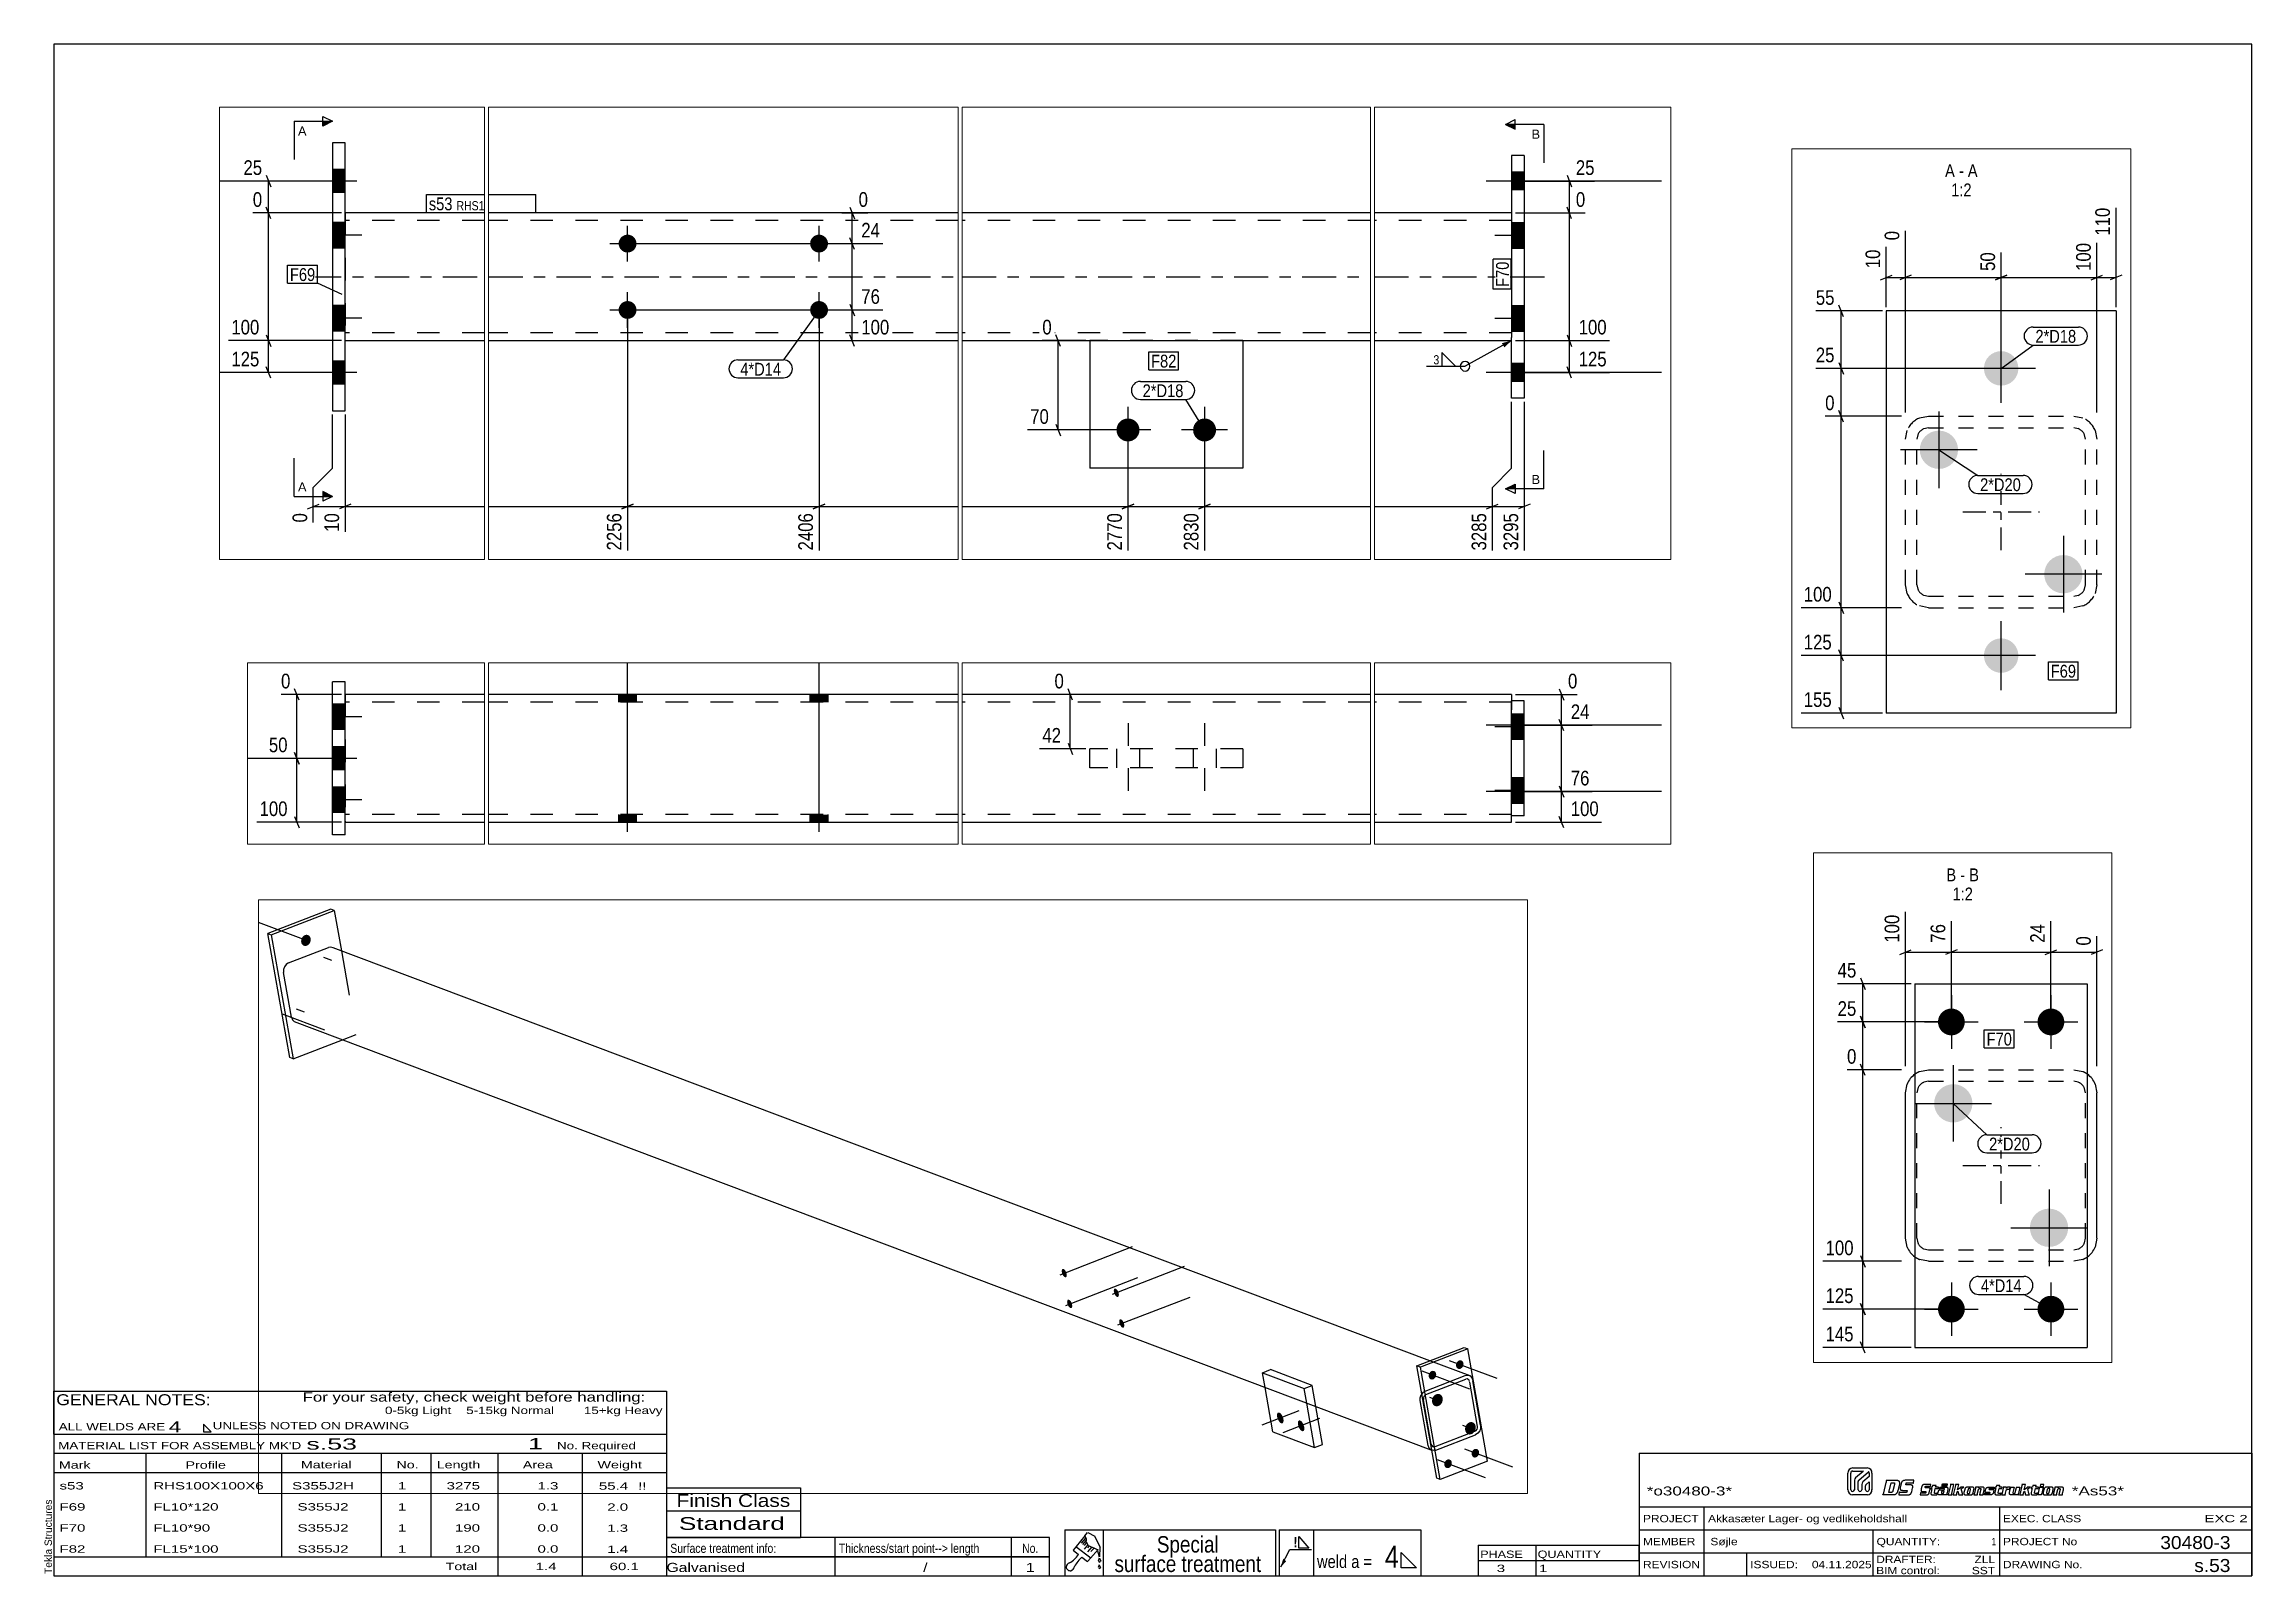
# Paper-space layout 'Layout1' of a CAD drawing. Header units: millimetres. Extents: x 2 to 579, y 5 to 405.
# The model-space entities are those that its viewports show. They can reach past a viewport. Long polylines and large blocks are cut down to what shows.
import ezdxf

# ---------------------------------------------------------------- set-up
doc = ezdxf.new("R2010")
doc.units = ezdxf.units.MM
doc.linetypes.add('DXK_LINE_DOT2', pattern=[3.9198, 1.9599, -1.9599])
doc.linetypes.add('DXK_LINE_DOT3', pattern=[5.9187, 2.979, -0.9799, 0.9799, -0.9799])
for name, color, linetype in [('GRAPHICAL_OBJECTS', 7, 'Continuous'), ('MÅLSÆTNING', 7, 'Continuous'), ('STÅL', 7, 'Continuous'), ('TEKST', 7, 'Continuous')]:
    doc.layers.add(name, color=color, linetype=linetype)
doc.layers.add('Viewport layer', color=7, linetype='Continuous', plot=False)
doc.styles.add('Arial', font='ARIAL.TTF', dxfattribs={"height": 0.2})
doc.styles.add('Arial Narrow', font='ARIALN.TTF', dxfattribs={"height": 0.2})
doc.styles.add('Arial Narrow Bold', font='ARIALNB.TTF', dxfattribs={"height": 0.2})
doc.styles.add('Arial Rounded MT Bold', font='ARLRDBD.TTF', dxfattribs={"height": 0.2})
doc.styles.add('IDAutomationHC39M', font='IDAUTOMATIONHC39M.TTF', dxfattribs={"height": 0.2})

psp = doc.layouts.get("Layout1")

# ---------------------------------------------------------------- texts
at = {"layer": 'GRAPHICAL_OBJECTS', "color": 7}
for s, height, style, width, p in [('GENERAL NOTES:', 2.8633, 'Arial Narrow', 1.4, (5.65, 49.56)), ('ALL WELDS ARE', 1.9089, 'Arial Narrow', 1.6, (6.29, 43)), ('UNLESS NOTED ON DRAWING', 1.9089, 'Arial Narrow', 1.6, (46.52, 43.28)), ('s.53', 2.912, 'Arial Rounded MT Bold', 1.794707, (70.97, 37.97)), ('1', 2.91, 'Arial Rounded MT Bold', 1.794707, (128.86, 38.06)), ("MATERIAL LIST FOR ASSEMBLY MK'D", 1.9089, 'Arial Narrow', 1.6, (6.15, 38.06)), ('Mark', 1.909, 'Arial Narrow', 1.7, (6.34, 33)), ('Profile', 1.909, 'Arial Narrow', 1.7, (39.41, 33)), ('Material', 1.909, 'Arial Narrow', 1.7, (69.54, 33.06)), ('No.', 1.909, 'Arial Narrow', 1.7, (94.5, 33.06)), ('Length', 1.909, 'Arial Narrow', 1.7, (105, 33.06)), ('Area', 1.909, 'Arial Narrow', 1.7, (127.5, 33.06)), ('No. Required', 1.9089, 'Arial Narrow', 1.6, (136.41, 38.06)), ('Weight', 1.909, 'Arial Narrow', 1.7, (147, 33.06)), ('PHASE', 1.909, 'Arial Narrow', 1.5, (377.5, 9.69)), ('QUANTITY', 1.909, 'Arial Narrow', 1.5, (392.5, 9.69))]:
    psp.add_text(s, height=height, dxfattribs=dict(at, style=style, width=width)).set_placement(p)
at = {"layer": 'GRAPHICAL_OBJECTS', "color": 7, "linetype": 'Continuous'}
for s, height, style, width, p in [('For your safety, check weight before handling:  ', 2.3861, 'Arial Narrow', 1.6, (70, 50.5)), ('0-5kg Light    5-15kg Normal        15+kg Heavy', 1.9089, 'Arial Narrow', 1.6, (91.5, 47.25)), ('4', 2.86, 'Arial Narrow', 1.794707, (35, 42.5)), ('s53', 1.909, 'Arial Narrow', 1.794707, (6.5, 27.56)), ('RHS100X100X6', 1.9089, 'Arial Narrow', 1.794707, (31, 27.56)), ('S355J2H', 1.909, 'Arial Narrow', 1.794707, (67.24, 27.56)), ('1', 1.91, 'Arial Narrow', 1.794707, (94.86, 27.56)), ('3275', 1.909, 'Arial Narrow', 1.794707, (107.58, 27.56)), ('1.3', 1.909, 'Arial Narrow', 1.794707, (131.32, 27.56)), ('55.4', 1.909, 'Arial Narrow', 1.794707, (147.34, 27.5)), ('!!', 1.909, 'Arial Narrow', 1.794707, (157.6, 27.5)), ('F69', 1.909, 'Arial Narrow', 1.794707, (6.5, 22.06)), ('FL10*120', 1.909, 'Arial Narrow', 1.794707, (31, 22.06)), ('S355J2', 1.909, 'Arial Narrow', 1.794707, (68.66, 22.06)), ('1', 1.91, 'Arial Narrow', 1.794707, (94.86, 22.06)), ('210', 1.909, 'Arial Narrow', 1.794707, (109.77, 22.06)), ('0.1', 1.909, 'Arial Narrow', 1.794707, (131.32, 22.06)), ('2.0', 1.909, 'Arial Narrow', 1.794707, (149.53, 22)), ('Finish Class', 3.3405, 'Arial Narrow', 1.425378, (167.62, 23)), ('*o30480-3*', 2.333, 'IDAutomationHC39M', 1.425378, (421, 26)), ('*As53*', 2.333, 'IDAutomationHC39M', 1.425378, (532, 26.01)), ('F70', 1.909, 'Arial Narrow', 1.794707, (6.5, 16.56)), ('FL10*90', 1.909, 'Arial Narrow', 1.794707, (31, 16.56)), ('S355J2', 1.909, 'Arial Narrow', 1.794707, (68.66, 16.56)), ('1', 1.91, 'Arial Narrow', 1.794707, (94.86, 16.56)), ('190', 1.909, 'Arial Narrow', 1.794707, (109.77, 16.56)), ('0.0', 1.909, 'Arial Narrow', 1.794707, (131.32, 16.56)), ('1.3', 1.909, 'Arial Narrow', 1.794707, (149.53, 16.5)), ('Standard', 3.34, 'Arial Narrow', 1.780292, (168.26, 17)), ('PROJECT', 1.909, 'Arial Narrow', 1.425378, (420, 19)), ('Akkasæter Lager- og vedlikeholdshall', 1.9089, 'Arial Narrow', 1.425378, (437, 19)), ('EXEC. CLASS', 1.9089, 'Arial Narrow', 1.425378, (514, 19)), ('EXC 2', 1.909, 'Arial Narrow', 1.780292, (566.64, 19)), ('F82', 1.909, 'Arial Narrow', 1.794707, (6.5, 11.06)), ('FL15*100', 1.909, 'Arial Narrow', 1.794707, (31, 11.06)), ('S355J2', 1.909, 'Arial Narrow', 1.794707, (68.66, 11.06)), ('1', 1.91, 'Arial Narrow', 1.794707, (94.86, 11.06)), ('120', 1.909, 'Arial Narrow', 1.794707, (109.77, 11.06)), ('0.0', 1.909, 'Arial Narrow', 1.794707, (131.32, 11.06)), ('1.4', 1.909, 'Arial Narrow', 1.794707, (149.53, 11)), ('MEMBER', 1.909, 'Arial Narrow', 1.425378, (420, 13)), ('Søjle', 1.909, 'Arial Narrow', 1.42538, (437.61, 13)), ('QUANTITY:', 1.909, 'Arial Narrow', 1.425378, (481, 13)), ('PROJECT No', 1.909, 'Arial Narrow', 1.425378, (514, 13)), ('30480-3', 3.397, 'Arial Rounded MT Bold', 1.1, (555.09, 12)), ('Total', 1.909, 'Arial Narrow', 1.7, (107.33, 6.5)), ('1.4', 1.909, 'Arial Narrow', 1.794707, (130.83, 6.5)), ('60.1', 1.909, 'Arial Narrow', 1.794707, (150.14, 6.5)), ('Galvanised', 2.386, 'Arial Narrow', 1.5, (165, 6)), ('/', 2.39, 'Arial Narrow', 1.5, (232.03, 6)), ('1', 2.39, 'Arial Narrow', 1.5, (258.86, 6)), ('3', 1.91, 'Arial Narrow', 1.794707, (381.82, 6)), ('1', 1.91, 'Arial Narrow', 1.794707, (392.86, 6)), ('REVISION', 1.909, 'Arial Narrow', 1.425378, (420, 7)), ('ISSUED:', 1.909, 'Arial Narrow', 1.425378, (448, 7)), ('04.11.2025', 1.909, 'Arial Narrow', 1.425378, (464.11, 7)), ('DRAFTER:', 1.909, 'Arial Narrow', 1.425378, (480.91, 8.35)), ('BIM control:', 1.9089, 'Arial Narrow', 1.425378, (480.9, 5.44)), ('SST', 1.909, 'Arial Narrow', 1.425378, (505.88, 5.43)), ('ZLL', 1.909, 'Arial Narrow', 1.425378, (506.58, 8.35)), ('DRAWING No.', 1.9089, 'Arial Narrow', 1.425378, (514, 7)), ('s.53', 3.397, 'Arial Rounded MT Bold', 1.1, (563.96, 6))]:
    psp.add_text(s, height=height, dxfattribs=dict(at, style=style, width=width)).set_placement(p)
at = {"layer": 'GRAPHICAL_OBJECTS', "color": 174, "linetype": 'Continuous', "style": 'Arial'}
psp.add_text('Tekla Structures', height=1.9102, rotation=90, dxfattribs=at).set_placement((4.5, 5.5))
at = {"layer": 'GRAPHICAL_OBJECTS', "color": 7, "linetype": 'Continuous', "style": 'Arial Narrow'}
for s, height, p in [('Surface treatment info:', 2.3861, (166, 11)), ('Thickness/start point--> length', 2.3861, (210, 11)), ('Special', 4.295, (293.07, 11.08)), ('4', 5.73, (352.61, 7.11)), ('1', 1.91, (511.03, 13)), ('surface treatment', 4.2949, (282, 6)), ('weld a =', 3.34, (334.88, 7.06))]:
    psp.add_text(s, height=height, dxfattribs=at).set_placement(p)
at = {"layer": 'GRAPHICAL_OBJECTS', "color": 7, "style": 'Arial Narrow'}
psp.add_text('No.', height=2.386, dxfattribs=at).set_placement((257.87, 11))
at = {"layer": 'GRAPHICAL_OBJECTS', "color": 2, "linetype": 'Continuous', "style": 'Arial Narrow Bold', "width": 0.99921}
psp.add_text('!', height=2.73, dxfattribs=at).set_placement((328.73, 12.42))

msp = doc.modelspace()

# ---------------------------------------------------------------- hatches: boundary and pattern name
at = {"layer": 'STÅL', "linetype": 'Continuous'}
for points in [[(30828.3, 869.1), (30829.1, 870.8), (30830.2, 872.3), (30831.4, 873.5), (30832.9, 874.5), (30834.4, 875.1), (30836, 875.3), (30837.6, 875.1), (30839, 874.6), (30840.3, 873.7), (30841.3, 872.5), (30842.1, 871), (30842.5, 869.4), (30842.7, 867.6), (30842.5, 865.7), (30842, 863.9), (30841.2, 862.2), (30840.1, 860.7), (30838.8, 859.5), (30837.3, 858.5), (30835.8, 857.9), (30834.2, 857.7), (30832.7, 857.9), (30831.2, 858.4), (30830, 859.3), (30828.9, 860.5), (30828.2, 862), (30827.7, 863.6), (30827.6, 865.4), (30827.8, 867.3)], [(32026.4, 346.3), (32026.8, 344.9), (32027.1, 343.5), (32027.3, 342.2), (32027.2, 341.1), (32027, 340.1), (32026.7, 339.3), (32026.1, 338.7), (32025.5, 338.5), (32024.8, 338.5), (32024, 338.9), (32023.1, 339.5), (32022.3, 340.3), (32021.5, 341.4), (32020.8, 342.6), (32020.2, 343.9), (32019.8, 345.3), (32019.5, 346.7), (32019.3, 348), (32019.4, 349.2), (32019.6, 350.2), (32020, 351), (32020.5, 351.5), (32021.1, 351.7), (32021.9, 351.7), (32022.7, 351.4), (32023.5, 350.8), (32024.3, 349.9), (32025.1, 348.8), (32025.8, 347.6)], [(32108, 315.6), (32108.4, 314.2), (32108.7, 312.8), (32108.9, 311.5), (32108.8, 310.3), (32108.6, 309.3), (32108.2, 308.5), (32107.7, 308), (32107.1, 307.8), (32106.3, 307.8), (32105.5, 308.1), (32104.7, 308.7), (32103.9, 309.6), (32103.1, 310.6), (32102.4, 311.9), (32101.8, 313.2), (32101.4, 314.6), (32101.1, 315.9), (32100.9, 317.3), (32101, 318.4), (32101.2, 319.4), (32101.5, 320.2), (32102.1, 320.7), (32102.7, 321), (32103.4, 321), (32104.2, 320.6), (32105.1, 320), (32105.9, 319.2), (32106.7, 318.1), (32107.4, 316.9)], [(98.6, 287.6), (98.6, 305.6), (88.6, 305.6), (88.6, 287.6)], [(3383.5, 289.6), (3383.5, 303.6), (3373.5, 303.6), (3373.5, 289.6)], [(3383.5, 289.6), (3383.5, 303.6), (3373.5, 303.6), (3373.5, 289.6)], [(32034.9, 298.2), (32035.3, 296.8), (32035.6, 295.4), (32035.8, 294.1), (32035.7, 292.9), (32035.5, 291.9), (32035.2, 291.1), (32034.6, 290.6), (32034, 290.4), (32033.3, 290.4), (32032.5, 290.7), (32031.6, 291.3), (32030.8, 292.2), (32030, 293.2), (32029.3, 294.5), (32028.7, 295.8), (32028.3, 297.2), (32028, 298.6), (32027.8, 299.9), (32027.9, 301), (32028.1, 302), (32028.4, 302.8), (32029, 303.4), (32029.6, 303.6), (32030.3, 303.6), (32031.1, 303.2), (32032, 302.6), (32032.8, 301.8), (32033.6, 300.7), (32034.3, 299.5)], [(32116.4, 267.4), (32116.9, 266.1), (32117.2, 264.7), (32117.3, 263.4), (32117.3, 262.2), (32117.1, 261.2), (32116.7, 260.4), (32116.2, 259.9), (32115.6, 259.6), (32114.8, 259.7), (32114, 260), (32113.2, 260.6), (32112.4, 261.5), (32111.6, 262.5), (32110.9, 263.7), (32110.3, 265.1), (32109.9, 266.5), (32109.5, 267.8), (32109.4, 269.1), (32109.4, 270.3), (32109.7, 271.3), (32110, 272.1), (32110.5, 272.6), (32111.2, 272.9), (32111.9, 272.8), (32112.7, 272.5), (32113.5, 271.9), (32114.4, 271.1), (32115.1, 270), (32115.9, 268.8)], [(98.6, 244.1), (98.6, 264.1), (88.6, 264.1), (88.6, 244.1)], [(2344.4, 254.6, -1), (2344.4, 240.6, -1)], [(2494.4, 254.6, -1), (2494.4, 240.6, -1)], [(3373.5, 264.1), (3373.5, 244.1), (3383.5, 244.1), (3383.5, 264.1)], [(32637.7, 203.8), (32638.3, 205.1), (32639.1, 206.3), (32640.1, 207.3), (32641.2, 208), (32642.5, 208.5), (32643.7, 208.6), (32644.9, 208.5), (32646, 208.1), (32647, 207.4), (32647.8, 206.5), (32648.4, 205.3), (32648.7, 204), (32648.9, 202.6), (32648.7, 201.2), (32648.3, 199.8), (32647.7, 198.5), (32646.8, 197.3), (32645.8, 196.3), (32644.7, 195.6), (32643.5, 195.1), (32642.3, 194.9), (32641.1, 195.1), (32640, 195.5), (32639, 196.2), (32638.2, 197.1), (32637.6, 198.3), (32637.2, 199.6), (32637.1, 201), (32637.3, 202.4)], [(98.6, 179.1), (98.6, 199.1), (88.6, 199.1), (88.6, 179.1)], [(2344.4, 202.6, -1), (2344.4, 188.6, -1)], [(2494.4, 202.6, -1), (2494.4, 188.6, -1)], [(3373.5, 199.1), (3373.5, 179.1), (3383.5, 179.1), (3383.5, 199.1)], [(18393.7, 178.8, -1), (18393.7, 196.8, -1)], [(23696.3, 177.8, -1), (23682.3, 177.8, -1)], [(23748.3, 177.8, -1), (23734.3, 177.8, -1)], [(32594.8, 187.2), (32595.5, 188.5), (32596.3, 189.7), (32597.3, 190.7), (32598.4, 191.4), (32599.6, 191.9), (32600.9, 192.1), (32602.1, 191.9), (32603.2, 191.5), (32604.2, 190.8), (32605, 189.9), (32605.6, 188.7), (32605.9, 187.4), (32606.1, 186.1), (32605.9, 184.6), (32605.5, 183.2), (32604.9, 181.9), (32604, 180.7), (32603, 179.7), (32601.9, 179), (32600.7, 178.5), (32599.5, 178.4), (32598.3, 178.5), (32597.2, 178.9), (32596.2, 179.6), (32595.4, 180.6), (32594.8, 181.7), (32594.4, 183), (32594.3, 184.4), (32594.5, 185.8)], [(98.6, 137.6), (98.6, 155.6), (88.6, 155.6), (88.6, 137.6)], [(3383.5, 139.6), (3383.5, 153.6), (3373.5, 153.6), (3373.5, 139.6)], [(3383.5, 139.6), (3383.5, 153.6), (3373.5, 153.6), (3373.5, 139.6)], [(18371.2, 145.3, -1), (18351.2, 145.3, -1)], [(32600.3, 149.1), (32601.2, 151), (32602.4, 152.6), (32603.8, 154), (32605.5, 155.1), (32607.2, 155.7), (32608.9, 156), (32610.6, 155.8), (32612.2, 155.2), (32613.6, 154.2), (32614.8, 152.9), (32615.7, 151.2), (32616.2, 149.4), (32616.3, 147.4), (32616.1, 145.3), (32615.6, 143.3), (32614.7, 141.5), (32613.5, 139.8), (32612, 138.4), (32610.4, 137.3), (32608.7, 136.7), (32606.9, 136.4), (32605.2, 136.6), (32603.6, 137.2), (32602.2, 138.2), (32601.1, 139.5), (32600.2, 141.2), (32599.7, 143), (32599.5, 145), (32599.8, 147.1)], [(23690.3, 145.3, -1), (23690.3, 125.3, -1)], [(11951.4, 117.2), (11937.4, 117.2), (11937.4, 111.2), (11951.4, 111.2)], [(11951.4, 117.2), (11937.4, 117.2), (11937.4, 111.2), (11951.4, 111.2)], [(12101.4, 117.2), (12087.4, 117.2), (12087.4, 111.2), (12101.4, 111.2)], [(12101.4, 117.2), (12087.4, 117.2), (12087.4, 111.2), (12101.4, 111.2)], [(32365.7, 119.7), (32366.3, 118), (32366.7, 116.2), (32366.9, 114.5), (32366.8, 113), (32366.5, 111.7), (32366.1, 110.7), (32365.4, 110), (32364.6, 109.7), (32363.6, 109.8), (32362.6, 110.2), (32361.5, 110.9), (32360.5, 112), (32359.5, 113.4), (32358.6, 115), (32357.8, 116.7), (32357.2, 118.5), (32356.8, 120.2), (32356.7, 121.9), (32356.7, 123.4), (32357, 124.7), (32357.4, 125.7), (32358.1, 126.4), (32358.9, 126.7), (32359.9, 126.7), (32360.9, 126.2), (32362, 125.5), (32363, 124.4), (32364, 123), (32364.9, 121.4)], [(2867.6, 101.6, -1), (2849.6, 101.6, -1)], [(2927.6, 101.6, -1), (2909.6, 101.6, -1)], [(9698.6, 89.7), (9698.6, 109.7), (9688.6, 109.7), (9688.6, 89.7)], [(32398.3, 107.4), (32398.9, 105.7), (32399.3, 103.9), (32399.5, 102.2), (32399.4, 100.7), (32399.2, 99.4), (32398.7, 98.4), (32398, 97.7), (32397.2, 97.4), (32396.3, 97.5), (32395.2, 97.9), (32394.2, 98.7), (32393.1, 99.7), (32392.1, 101.1), (32391.2, 102.7), (32390.4, 104.4), (32389.9, 106.2), (32389.5, 107.9), (32389.3, 109.6), (32389.3, 111.1), (32389.6, 112.4), (32390.1, 113.4), (32390.7, 114.1), (32391.6, 114.4), (32392.5, 114.4), (32393.5, 113.9), (32394.6, 113.2), (32395.7, 112.1), (32396.7, 110.7), (32397.6, 109.2)], [(32652.1, 104.9), (32653, 106.7), (32654.2, 108.4), (32655.6, 109.8), (32657.2, 110.9), (32658.9, 111.5), (32660.7, 111.8), (32662.4, 111.6), (32664, 111), (32665.4, 110), (32666.6, 108.7), (32667.4, 107), (32667.9, 105.2), (32668.1, 103.2), (32667.9, 101.1), (32667.3, 99.1), (32666.4, 97.2), (32665.2, 95.6), (32663.8, 94.2), (32662.2, 93.1), (32660.5, 92.5), (32658.7, 92.2), (32657, 92.4), (32655.4, 93), (32654, 94), (32652.8, 95.3), (32652, 97), (32651.5, 98.8), (32651.3, 100.8), (32651.5, 102.9)], [(12973.5, 102.2), (12973.5, 82.2), (12983.5, 82.2), (12983.5, 102.2)], [(12983.5, 86.2), (12983.5, 100.2), (12973.5, 100.2), (12973.5, 86.2)], [(12983.5, 86.2), (12983.5, 100.2), (12973.5, 100.2), (12973.5, 86.2)], [(18436.2, 80.3, -1), (18416.2, 80.3, -1)], [(9688.6, 76.2), (9688.6, 58.2), (9698.6, 58.2), (9698.6, 76.2)], [(9688.6, 76.2), (9688.6, 58.2), (9698.6, 58.2), (9698.6, 76.2)], [(23740.3, 80.3, -1), (23740.3, 60.3, -1)], [(32662.1, 65), (32662.8, 66.3), (32663.6, 67.5), (32664.6, 68.5), (32665.7, 69.2), (32666.9, 69.7), (32668.2, 69.8), (32669.4, 69.7), (32670.5, 69.3), (32671.5, 68.6), (32672.3, 67.7), (32672.9, 66.5), (32673.2, 65.2), (32673.3, 63.8), (32673.2, 62.4), (32672.8, 61), (32672.2, 59.7), (32671.3, 58.5), (32670.3, 57.5), (32669.2, 56.8), (32668, 56.3), (32666.8, 56.1), (32665.6, 56.3), (32664.4, 56.7), (32663.5, 57.4), (32662.7, 58.3), (32662.1, 59.5), (32661.7, 60.8), (32661.6, 62.2), (32661.7, 63.6)], [(12973.5, 52.2), (12973.5, 32.2), (12983.5, 32.2), (12983.5, 52.2)], [(12983.5, 34.2), (12983.5, 48.2), (12973.5, 48.2), (12973.5, 34.2)], [(12983.5, 34.2), (12983.5, 48.2), (12973.5, 48.2), (12973.5, 34.2)], [(18393.7, 28.8, -1), (18393.7, 46.8, -1)], [(32619.3, 48.4), (32620, 49.7), (32620.8, 50.9), (32621.8, 51.9), (32622.9, 52.6), (32624.1, 53.1), (32625.4, 53.3), (32626.6, 53.1), (32627.7, 52.7), (32628.6, 52), (32629.5, 51.1), (32630.1, 49.9), (32630.4, 48.6), (32630.5, 47.2), (32630.4, 45.8), (32630, 44.4), (32629.4, 43.1), (32628.5, 41.9), (32627.5, 40.9), (32626.4, 40.2), (32625.2, 39.7), (32624, 39.6), (32622.8, 39.7), (32621.6, 40.1), (32620.7, 40.8), (32619.9, 41.7), (32619.3, 42.9), (32618.9, 44.2), (32618.8, 45.6), (32618.9, 47)], [(9698.6, 24.7), (9698.6, 44.7), (9688.6, 44.7), (9688.6, 24.7)], [(23696.3, 27.8, -1), (23682.3, 27.8, -1)], [(23748.3, 27.8, -1), (23734.3, 27.8, -1)], [(11951.4, 23.2), (11937.4, 23.2), (11937.4, 17.2), (11951.4, 17.2)], [(11951.4, 23.2), (11937.4, 23.2), (11937.4, 17.2), (11951.4, 17.2)], [(12101.4, 23.2), (12087.4, 23.2), (12087.4, 17.2), (12101.4, 17.2)], [(12101.4, 23.2), (12087.4, 23.2), (12087.4, 17.2), (12101.4, 17.2)]]:
    msp.add_hatch(color=96, dxfattribs=at).paths.add_polyline_path(points)
at = {"layer": 'TEKST', "linetype": 'Continuous'}
for color, points in [(30, [(81.1, 339.7), (81.1, 343.4), (88.6, 343.4)]), (30, [(3376.3, 341), (3376.3, 337.2), (3368.8, 341)]), (3, [(3366, 169.6), (3373.5, 171.6), (3367.9, 166.3)]), (30, [(3376.3, 59.2), (3376.3, 55.4), (3368.8, 55.4)]), (30, [(81.1, 49.6), (81.1, 53.4), (88.6, 49.6)])]:
    msp.add_hatch(color=color, dxfattribs=at).paths.add_polyline_path(points)

# ---------------------------------------------------------------- linework, layer by layer
at = {"layer": 'MÅLSÆTNING', "color": 7, "linetype": 'Continuous'}
for p, q in [((36.8, 301.1), (40.4, 292.1)), ((3417, 301.1), (3420.6, 292.1)), ((95.6, 296.6), (18.9, 296.6)), ((38.6, 271.6), (38.6, 296.6)), ((3376.5, 296.6), (3438.5, 296.6)), ((3418.8, 271.6), (3418.8, 296.6)), ((95.6, 271.6), (26.2, 271.6)), ((95.6, 271.6), (26.2, 271.6)), ((40.4, 267.1), (36.8, 276.1)), ((40.4, 267.1), (36.8, 276.1)), ((3376.5, 271.6), (3431.2, 271.6)), ((3376.5, 271.6), (3431.2, 271.6)), ((3420.6, 267.1), (3417, 276.1)), ((3420.6, 267.1), (3417, 276.1)), ((3418.8, 171.6), (3418.8, 271.6)), ((18453.7, 219.8), (18453.7, 271.7)), ((18343.7, 164.8), (18343.7, 259.6)), ((18343.7, 164.8), (18343.7, 259.6)), ((2347.4, 247.6), (2544.4, 247.6)), ((2522.1, 243.1), (2518.5, 252.1)), ((2520.3, 195.6), (2520.3, 247.6)), ((18333.7, 219.8), (18333.7, 251.3)), ((18393.7, 189.8), (18393.7, 248.4)), ((18393.7, 189.8), (18393.7, 248.4)), ((18443.7, 164.8), (18443.7, 253.3)), ((18330.7, 234.1), (18336.7, 236.5)), ((18333.7, 235.3), (18343.7, 235.3)), ((18346.7, 236.5), (18340.7, 234.1)), ((18346.7, 236.5), (18340.7, 234.1)), ((18343.7, 235.3), (18393.7, 235.3)), ((18396.7, 236.5), (18390.7, 234.1)), ((18390.7, 234.1), (18396.7, 236.5)), ((18393.7, 235.3), (18443.7, 235.3)), ((18440.7, 234.1), (18446.7, 236.5)), ((18440.7, 234.1), (18446.7, 236.5)), ((18443.7, 235.3), (18453.7, 235.3)), ((18456.7, 236.5), (18450.7, 234.1)), ((23665.3, 154.8), (23665.3, 235.3)), ((18311.3, 214.8), (18308.9, 220.8)), ((23689.3, 179.8), (23689.3, 230.4)), ((23689.3, 179.8), (23689.3, 230.4)), ((23741.3, 179.8), (23741.3, 230.4)), ((23765.3, 154.8), (23765.3, 222.6)), ((18331.7, 217.8), (18296.9, 217.8)), ((23662.3, 213.1), (23668.3, 215.5)), ((23665.3, 214.3), (23689.3, 214.3)), ((23692.3, 215.5), (23686.3, 213.1)), ((23692.3, 215.5), (23686.3, 213.1)), ((23689.3, 214.3), (23741.3, 214.3)), ((23738.3, 213.1), (23744.3, 215.5)), ((23768.3, 215.5), (23762.3, 213.1)), ((2518.5, 200.1), (2522.1, 191.1)), ((2518.5, 200.1), (2522.1, 191.1)), ((23668.3, 197.8), (23629.9, 197.8)), ((2344.4, 192.6), (2344.4, 7.2)), ((2347.4, 195.6), (2544.4, 195.6)), ((2347.4, 195.6), (2544.4, 195.6)), ((2494.4, 192.6), (2494.4, 7.2)), ((2520.3, 171.6), (2520.3, 195.6)), ((18391.7, 187.8), (18296.9, 187.8)), ((18308.9, 190.8), (18311.3, 184.8)), ((18310.1, 162.8), (18310.1, 187.8)), ((36.8, 176.1), (40.4, 167.1)), ((2522.1, 167.1), (2518.5, 176.1)), ((2805.7, 167.1), (2802.1, 176.1)), ((3417, 176.1), (3420.6, 167.1)), ((3417, 176.1), (3420.6, 167.1)), ((23687.3, 177.8), (23629.9, 177.8)), ((23641.9, 180.8), (23644.3, 174.8)), ((23643.1, 152.8), (23643.1, 177.8)), ((95.6, 171.6), (7.2, 171.6)), ((38.6, 146.6), (38.6, 171.6)), ((2512.3, 171.6), (2551.7, 171.6)), ((2825.6, 171.6), (2791.5, 171.6)), ((2803.9, 101.6), (2803.9, 171.6)), ((3376.5, 171.6), (3450.2, 171.6)), ((3376.5, 171.6), (3450.2, 171.6)), ((3418.8, 146.6), (3418.8, 171.6)), ((18341.7, 162.8), (18301.8, 162.8)), ((18341.7, 162.8), (18301.8, 162.8)), ((18311.3, 159.8), (18308.9, 165.8)), ((18311.3, 159.8), (18308.9, 165.8)), ((40.4, 142.1), (36.8, 151.1)), ((3420.6, 142.1), (3417, 151.1)), ((23663.3, 152.8), (23634.8, 152.8)), ((23663.3, 152.8), (23634.8, 152.8)), ((23644.3, 149.8), (23641.9, 155.8)), ((23644.3, 149.8), (23641.9, 155.8)), ((23643.1, 52.8), (23643.1, 152.8)), ((95.6, 146.6), (7.2, 146.6)), ((3376.5, 146.6), (3450.2, 146.6)), ((3373.5, 71.6), (3373.5, 123.6)), ((3373.5, 71.6), (3373.5, 123.6)), ((3383.5, 123.6), (3383.5, 7.2)), ((9695.6, 117.2), (9648.3, 117.2)), ((9662.5, 112.7), (9658.9, 121.7)), ((12433.2, 117.2), (12401, 117.2)), ((12415.2, 112.7), (12411.6, 121.7)), ((12413.4, 74.7), (12413.4, 117.2)), ((12976.5, 117.2), (13025, 117.2)), ((13010.8, 121.7), (13014.4, 112.7)), ((13012.6, 93.2), (13012.6, 117.2)), ((88.6, 71.6), (88.6, 113.6)), ((98.6, 113.6), (98.6, 21.8)), ((98.6, 113.6), (98.6, 21.8)), ((2802.1, 106.1), (2805.7, 97.1)), ((2855.6, 101.6), (2779.8, 101.6)), ((2858.6, 98.6), (2858.6, 7.2)), ((2858.6, 98.6), (2858.6, 7.2)), ((2918.6, 98.6), (2918.6, 7.2)), ((2918.6, 98.6), (2918.6, 7.2)), ((12976.5, 93.2), (13036.7, 93.2)), ((12976.5, 93.2), (13036.7, 93.2)), ((13014.4, 88.7), (13010.8, 97.7)), ((13014.4, 88.7), (13010.8, 97.7)), ((13012.6, 41.2), (13012.6, 93.2)), ((73.6, 56.6), (88.6, 71.6)), ((3358.5, 56.6), (3373.5, 71.6)), ((3358.5, 56.6), (3373.5, 71.6)), ((9662.5, 62.7), (9658.9, 71.7)), ((12425.6, 74.7), (12389.3, 74.7)), ((12411.6, 79.2), (12415.2, 70.2)), ((9685.6, 67.2), (9636.6, 67.2)), ((9660.7, 17.2), (9660.7, 67.2)), ((18341.7, 62.8), (18289.2, 62.8)), ((18308.9, 65.8), (18311.3, 59.8)), ((18310.1, 37.8), (18310.1, 62.8)), ((73.6, 29.1), (73.6, 56.6)), ((3358.5, 7.2), (3358.5, 56.6)), ((3358.5, 7.2), (3358.5, 56.6)), ((23663.3, 52.8), (23622.1, 52.8)), ((23663.3, 52.8), (23622.1, 52.8)), ((23641.9, 55.8), (23644.3, 49.8)), ((23641.9, 55.8), (23644.3, 49.8)), ((23643.1, 27.8), (23643.1, 52.8)), ((69.1, 39.8), (78.1, 43.4)), ((73.6, 41.6), (98.6, 41.6)), ((103.1, 43.4), (94.1, 39.8)), ((103.1, 43.4), (94.1, 39.8)), ((98.6, 41.6), (2344.4, 41.6)), ((2339.9, 39.8), (2348.9, 43.4)), ((2489.9, 39.8), (2498.9, 43.4)), ((2863.1, 43.4), (2854.1, 39.8)), ((2854.1, 39.8), (2863.1, 43.4)), ((2858.6, 41.6), (2918.6, 41.6)), ((2923.1, 43.4), (2914.1, 39.8)), ((2914.1, 39.8), (2923.1, 43.4)), ((2918.6, 41.6), (3358.5, 41.6)), ((3354, 39.8), (3363, 43.4)), ((3358.5, 41.6), (3383.5, 41.6)), ((3388, 43.4), (3379, 39.8)), ((12976.5, 41.2), (13036.7, 41.2)), ((12976.5, 41.2), (13036.7, 41.2)), ((13010.8, 45.7), (13014.4, 36.7)), ((13010.8, 45.7), (13014.4, 36.7)), ((13012.6, 17.2), (13012.6, 41.2)), ((18391.7, 37.8), (18289.2, 37.8)), ((18391.7, 37.8), (18289.2, 37.8)), ((18311.3, 34.8), (18308.9, 40.8)), ((18311.3, 34.8), (18308.9, 40.8)), ((18310.1, 7.8), (18310.1, 37.8)), ((23687.3, 27.8), (23622.1, 27.8)), ((23687.3, 27.8), (23622.1, 27.8)), ((23644.3, 24.8), (23641.9, 30.8)), ((23641.9, 30.8), (23644.3, 24.8)), ((23643.1, 7.8), (23643.1, 27.8)), ((9695.6, 17.2), (9629.3, 17.2)), ((9658.9, 21.7), (9662.5, 12.7)), ((12976.5, 17.2), (13044, 17.2)), ((13014.4, 12.7), (13010.8, 21.7)), ((18331.7, 7.8), (18289.2, 7.8)), ((18308.9, 10.8), (18311.3, 4.8)), ((23668.3, 7.8), (23622.1, 7.8)), ((23644.3, 4.8), (23641.9, 10.8))]:
    msp.add_line(p, q, dxfattribs=at)
at = {"layer": 'STÅL', "color": 2, "linetype": 'Continuous'}
for p, q in [((30874.2, 915.4), (30775.4, 877.2)), ((30780.8, 875.1), (30879.6, 913.4)), ((30879.6, 913.4), (30874.2, 915.4)), ((30879.6, 913.4), (30890.8, 850.1)), ((30809.7, 682.8), (30775.4, 877.2)), ((30775.4, 877.2), (30780.8, 875.1)), ((30780.8, 875.1), (30815.1, 680.8)), ((30807.9, 831.3), (30870.5, 855.5)), ((30874.4, 856.1), (30870.5, 855.5)), ((30878, 854.9), (30874.4, 856.1)), ((32596.3, 207.6), (30878, 854.9)), ((30807.9, 831.3), (30804.3, 828.9)), ((30801.5, 825.3), (30800, 820.9)), ((30800, 820.9), (30800, 816.3)), ((30804.3, 828.9), (30801.5, 825.3)), ((30812.4, 746), (30800, 816.3)), ((30812.4, 746), (30813.9, 742)), ((30813.9, 742), (30816.7, 739.3)), ((30816.7, 739.3), (32597.7, 68.3)), ((30815.1, 680.8), (30892.4, 710.7)), ((30815.1, 680.8), (30809.7, 682.8)), ((98.6, 326.6), (88.6, 326.6)), ((88.6, 326.6), (88.6, 116.6)), ((98.6, 116.6), (98.6, 326.6)), ((3373.5, 316.6), (3373.5, 269)), ((3383.5, 316.6), (3373.5, 316.6)), ((3383.5, 316.6), (3383.5, 126.6)), ((207.8, 271.6), (98.6, 271.6)), ((2603.4, 271.6), (2235.4, 271.6)), ((3048.6, 271.6), (2728.6, 271.6)), ((3373.5, 271.6), (3266, 271.6)), ((3373.5, 269), (3373.5, 268)), ((3373.5, 268), (3373.5, 259.6)), ((3373.5, 259.6), (3373.5, 174.1)), ((32575.8, 199.7), (32649.9, 228.4)), ((32655.4, 226.4), (32581.3, 197.7)), ((32649.9, 228.4), (32655.4, 226.4)), ((32686.4, 50.5), (32655.4, 226.4)), ((18453.7, 217.8), (18333.7, 217.8)), ((18333.7, 217.8), (18333.7, 7.8)), ((18453.7, 217.8), (18453.7, 7.8)), ((23670.3, 197.8), (23760.3, 197.8)), ((23670.3, 197.8), (23670.3, 7.8)), ((23760.3, 197.8), (23760.3, 7.8)), ((32606.8, 23.9), (32575.8, 199.7)), ((32581.3, 197.7), (32575.8, 199.7)), ((32612.3, 21.8), (32581.3, 197.7)), ((3373.5, 126.6), (3373.5, 174.1)), ((98.6, 171.6), (207.8, 171.6)), ((2235.4, 171.6), (2603.4, 171.6)), ((2728.6, 171.6), (3048.6, 171.6)), ((2828.6, 171.6), (2828.6, 71.6)), ((2948.6, 171.6), (2948.6, 71.6)), ((3266, 171.6), (3373.5, 171.6)), ((32350.3, 96.6), (32338.1, 166.1)), ((32581, 149.9), (32582.5, 154.4)), ((32581, 145.4), (32581, 149.9)), ((32583.6, 155.7), (32582.5, 154.4)), ((23665.3, 140.8), (23666.2, 145.4)), ((23665.3, 64.8), (23665.3, 140.8)), ((23764.4, 145.4), (23765.3, 140.8)), ((23765.3, 64.8), (23765.3, 140.8)), ((32415.6, 72), (32403.3, 141.5)), ((32593.4, 75), (32581, 145.4)), ((9688.6, 7.2), (9688.6, 127.2)), ((9698.6, 127.2), (9688.6, 127.2)), ((9698.6, 7.2), (9698.6, 127.2)), ((32427.9, 76.8), (32417.5, 136.2)), ((88.6, 116.6), (98.6, 116.6)), ((3383.5, 126.6), (3373.5, 126.6)), ((9807.8, 117.2), (9698.6, 117.2)), ((12203.4, 117.2), (11835.4, 117.2)), ((12648.6, 117.2), (12328.6, 117.2)), ((12973.5, 117.2), (12866, 117.2)), ((12973.5, 117.2), (12973.5, 116.3)), ((12973.5, 116.3), (12973.5, 112.2)), ((12983.5, 112.2), (12973.5, 112.2)), ((12973.5, 22.2), (12973.5, 112.2)), ((12983.5, 22.2), (12983.5, 112.2)), ((32350.3, 96.6), (32415.6, 72)), ((2948.6, 71.6), (2828.6, 71.6)), ((32415.6, 72), (32427.9, 76.8)), ((32594.9, 71.1), (32593.4, 75)), ((32597.7, 68.3), (32594.9, 71.1)), ((23666.2, 60.2), (23665.3, 64.8)), ((23765.3, 64.8), (23764.4, 60.2)), ((32599.1, 67.9), (32597.7, 68.3)), ((32686.4, 50.5), (32612.3, 21.8)), ((32612.3, 21.8), (32606.8, 23.9)), ((9698.6, 17.2), (9807.8, 17.2)), ((11835.4, 17.2), (12203.4, 17.2)), ((12328.6, 17.2), (12648.6, 17.2)), ((12866, 17.2), (12973.5, 17.2)), ((12983.5, 22.2), (12973.5, 22.2)), ((12973.5, 17.2), (12973.5, 22.2)), ((9698.6, 7.2), (9688.6, 7.2)), ((18453.7, 7.8), (18333.7, 7.8)), ((23670.3, 7.8), (23760.3, 7.8))]:
    msp.add_line(p, q, dxfattribs=at)
at = {"layer": 'STÅL', "color": 96, "linetype": 'Continuous'}
for p, q in [((30840.1, 864.6), (30753.5, 897.2)), ((32017.1, 342.7), (32130.3, 386.6)), ((32098.7, 312), (32211.9, 355.8)), ((32025.6, 294.6), (32138.8, 338.4)), ((98.6, 305.6), (88.6, 305.6)), ((3383.5, 303.6), (3373.5, 303.6)), ((3383.5, 303.6), (3373.5, 303.6)), ((32107.2, 263.9), (32220.4, 307.7)), ((107.8, 296.6), (-51.4, 296.6)), ((3491, 296.6), (3353.5, 296.6)), ((3491, 296.6), (3353.5, 296.6)), ((3383.5, 289.6), (3373.5, 289.6)), ((3383.5, 289.6), (3373.5, 289.6)), ((98.6, 287.6), (88.6, 287.6)), ((98.6, 264.1), (88.6, 264.1)), ((111.6, 254.1), (88.6, 254.1)), ((2344.4, 233.6), (2344.4, 261.6)), ((2494.4, 233.6), (2494.4, 261.6)), ((3360.5, 254.1), (3383.5, 254.1)), ((3373.5, 264.1), (3383.5, 264.1)), ((98.6, 244.1), (88.6, 244.1)), ((2330.4, 247.6), (2358.4, 247.6)), ((2480.4, 247.6), (2508.4, 247.6)), ((3373.5, 244.1), (3383.5, 244.1)), ((2344.4, 181.6), (2344.4, 209.6)), ((2494.4, 181.6), (2494.4, 209.6)), ((32701.4, 179.8), (32626.7, 207.9)), ((98.6, 199.1), (88.6, 199.1)), ((3373.5, 199.1), (3383.5, 199.1)), ((18393.7, 169.8), (18393.7, 205.8)), ((111.6, 189.1), (88.6, 189.1)), ((2330.4, 195.6), (2358.4, 195.6)), ((2480.4, 195.6), (2508.4, 195.6)), ((3360.5, 189.1), (3383.5, 189.1)), ((18411.7, 187.8), (18375.7, 187.8)), ((23689.3, 191.8), (23689.3, 163.8)), ((23741.3, 191.8), (23741.3, 163.8)), ((32658.6, 163.2), (32583.9, 191.4)), ((98.6, 179.1), (88.6, 179.1)), ((3373.5, 179.1), (3383.5, 179.1)), ((23675.3, 177.8), (23703.3, 177.8)), ((23727.3, 177.8), (23755.3, 177.8)), ((18361.2, 165.3), (18361.2, 125.3)), ((98.6, 155.6), (88.6, 155.6)), ((3383.5, 153.6), (3373.5, 153.6)), ((3383.5, 153.6), (3373.5, 153.6)), ((23690.3, 155.3), (23690.3, 115.3)), ((32595.4, 150.9), (32607.9, 146.2)), ((107.8, 146.6), (-51.4, 146.6)), ((3491, 146.6), (3353.5, 146.6)), ((3491, 146.6), (3353.5, 146.6)), ((3383.5, 139.6), (3373.5, 139.6)), ((3383.5, 139.6), (3373.5, 139.6)), ((11944.4, 9.7), (11944.4, 147.2)), ((11944.4, 9.7), (11944.4, 147.2)), ((12094.4, 9.7), (12094.4, 147.2)), ((12094.4, 9.7), (12094.4, 147.2)), ((18381.2, 145.3), (18341.2, 145.3)), ((98.6, 137.6), (88.6, 137.6)), ((23670.3, 135.3), (23710.3, 135.3)), ((32390.6, 129.4), (32332.9, 107)), ((2858.6, 119.6), (2858.6, 83.6)), ((2918.6, 119.6), (2918.6, 83.6)), ((11937.4, 111.2), (11937.4, 117.2)), ((11937.4, 111.2), (11937.4, 117.2)), ((11951.4, 111.2), (11951.4, 117.2)), ((11951.4, 111.2), (11951.4, 117.2)), ((12087.4, 111.2), (12087.4, 117.2)), ((12087.4, 111.2), (12087.4, 117.2)), ((12101.4, 111.2), (12101.4, 117.2)), ((12101.4, 111.2), (12101.4, 117.2)), ((32423.2, 117.1), (32365.6, 94.8)), ((9698.6, 109.7), (9688.6, 109.7)), ((32647.2, 106.7), (32659.7, 102)), ((2876.6, 101.6), (2840.6, 101.6)), ((2936.6, 101.6), (2900.6, 101.6)), ((9711.6, 99.7), (9688.6, 99.7)), ((13091, 93.2), (12953.5, 93.2)), ((13091, 93.2), (12953.5, 93.2)), ((12973.5, 102.2), (12983.5, 102.2)), ((12983.5, 100.2), (12973.5, 100.2)), ((12983.5, 100.2), (12973.5, 100.2)), ((18426.2, 100.3), (18426.2, 60.3)), ((9698.6, 89.7), (9688.6, 89.7)), ((12960.5, 92.2), (12983.5, 92.2)), ((12983.5, 86.2), (12973.5, 86.2)), ((12983.5, 86.2), (12973.5, 86.2)), ((12973.5, 82.2), (12983.5, 82.2)), ((23740.3, 90.3), (23740.3, 50.3)), ((9698.6, 76.2), (9688.6, 76.2)), ((9698.6, 76.2), (9688.6, 76.2)), ((18446.2, 80.3), (18406.2, 80.3)), ((23720.3, 70.3), (23760.3, 70.3)), ((9707.8, 67.2), (9548.6, 67.2)), ((9707.8, 67.2), (9548.6, 67.2)), ((9698.6, 58.2), (9688.6, 58.2)), ((9698.6, 58.2), (9688.6, 58.2)), ((32725.9, 41), (32651.1, 69.1)), ((12973.5, 52.2), (12983.5, 52.2)), ((12983.5, 48.2), (12973.5, 48.2)), ((12983.5, 48.2), (12973.5, 48.2)), ((18393.7, 19.8), (18393.7, 55.8)), ((32683.1, 24.4), (32608.3, 52.6)), ((9698.6, 44.7), (9688.6, 44.7)), ((9711.6, 34.7), (9688.6, 34.7)), ((13091, 41.2), (12953.5, 41.2)), ((13091, 41.2), (12953.5, 41.2)), ((12960.5, 42.2), (12983.5, 42.2)), ((18411.7, 37.8), (18375.7, 37.8)), ((23689.3, 41.8), (23689.3, 13.8)), ((23741.3, 41.8), (23741.3, 13.8)), ((9698.6, 24.7), (9688.6, 24.7)), ((11937.4, 17.2), (11937.4, 23.2)), ((11937.4, 17.2), (11937.4, 23.2)), ((11951.4, 17.2), (11951.4, 23.2)), ((11951.4, 17.2), (11951.4, 23.2)), ((12087.4, 17.2), (12087.4, 23.2)), ((12087.4, 17.2), (12087.4, 23.2)), ((12101.4, 17.2), (12101.4, 23.2)), ((12101.4, 17.2), (12101.4, 23.2)), ((12983.5, 34.2), (12973.5, 34.2)), ((12983.5, 34.2), (12973.5, 34.2)), ((12973.5, 32.2), (12983.5, 32.2)), ((23675.3, 27.8), (23703.3, 27.8)), ((23727.3, 27.8), (23755.3, 27.8))]:
    msp.add_line(p, q, dxfattribs=at)
at = {"layer": 'STÅL', "color": 7, "linetype": 'DXK_LINE_DOT2'}
for p, q in [((30890.8, 850.1), (30913.9, 719.1)), ((30892.4, 710.7), (30913.9, 719.1)), ((98.6, 271.6), (98.6, 171.6)), ((207.8, 265.6), (98.6, 265.6)), ((2603.4, 265.6), (2235.4, 265.6)), ((3048.6, 265.6), (2728.6, 265.6)), ((3373.5, 265.6), (3266, 265.6)), ((3373.5, 271.6), (3373.5, 269)), ((3373.5, 269), (3373.5, 174.1)), ((32659.1, 184), (32596.3, 207.6)), ((32334, 189.1), (32346.4, 193.9)), ((32334, 189.1), (32399.3, 164.5)), ((32338.1, 166.1), (32334, 189.1)), ((32411.6, 169.3), (32346.4, 193.9)), ((32588.9, 160.3), (32651.5, 184.5)), ((32651.5, 184.5), (32655.4, 185.2)), ((32655.4, 185.2), (32659.1, 184)), ((207.8, 177.6), (98.6, 177.6)), ((2603.4, 177.6), (2235.4, 177.6)), ((3048.6, 177.6), (2728.6, 177.6)), ((3373.5, 177.6), (3266, 177.6)), ((3373.5, 172.5), (3373.5, 174.1)), ((32589.9, 154.8), (32652.5, 179)), ((32654.4, 179.3), (32652.5, 179)), ((32656.3, 178.7), (32654.4, 179.3)), ((32657.6, 177.3), (32656.3, 178.7)), ((32658.4, 175.3), (32657.6, 177.3)), ((32670.8, 105), (32658.4, 175.3)), ((32659.1, 184), (32661.8, 181.2)), ((32661.8, 181.2), (32663.3, 177.3)), ((32675.7, 106.9), (32663.3, 177.3)), ((2948.6, 171.6), (2828.6, 171.6)), ((3373.5, 171.6), (3373.5, 172.5)), ((18351.1, 161.9), (18355.7, 162.8)), ((18355.7, 162.8), (18431.7, 162.8)), ((18431.7, 162.8), (18436.3, 161.9)), ((32399.3, 164.5), (32411.6, 169.3)), ((32403.3, 141.5), (32399.3, 164.5)), ((32417.5, 136.2), (32411.6, 169.3)), ((18343.7, 150.8), (18344.6, 155.4)), ((18343.7, 74.8), (18343.7, 150.8)), ((18350.2, 153.1), (18349.7, 150.8)), ((18349.7, 74.8), (18349.7, 150.8)), ((18355.7, 156.8), (18353.4, 156.3)), ((18355.7, 156.8), (18431.7, 156.8)), ((18434, 156.3), (18431.7, 156.8)), ((18437.7, 150.8), (18437.3, 153.1)), ((18437.7, 74.8), (18437.7, 150.8)), ((18442.8, 155.4), (18443.7, 150.8)), ((18443.7, 74.8), (18443.7, 150.8)), ((23672.7, 151.9), (23677.3, 152.8)), ((23677.3, 152.8), (23753.3, 152.8)), ((23753.3, 152.8), (23757.9, 151.9)), ((32585.3, 158), (32583.6, 155.7)), ((32588.9, 160.3), (32585.3, 158)), ((32586.7, 151.8), (32586, 149.6)), ((32588.1, 153.6), (32586.7, 151.8)), ((32589.9, 154.8), (32588.1, 153.6)), ((23671.8, 143.1), (23671.3, 140.8)), ((23671.3, 64.8), (23671.3, 140.8)), ((23677.3, 146.8), (23675, 146.3)), ((23677.3, 146.8), (23753.3, 146.8)), ((23755.6, 146.3), (23753.3, 146.8)), ((23759.3, 140.8), (23758.9, 143.1)), ((23759.3, 64.8), (23759.3, 140.8)), ((32586, 149.6), (32586, 147.3)), ((32598.4, 77), (32586, 147.3)), ((9698.6, 117.2), (9698.6, 18.1)), ((9807.8, 111.2), (9698.6, 111.2)), ((12203.4, 111.2), (11835.4, 111.2)), ((12648.6, 111.2), (12328.6, 111.2)), ((12973.5, 111.2), (12866, 111.2)), ((12973.5, 112.2), (12973.5, 105.2)), ((12973.5, 22.2), (12973.5, 105.2)), ((32670.8, 102.7), (32670.8, 105)), ((32675.7, 106.9), (32675.7, 102.4)), ((32604.3, 73.3), (32666.8, 97.5)), ((32666.8, 97.5), (32668.7, 98.7)), ((32671.5, 94.3), (32667.8, 92)), ((32668.7, 98.7), (32670, 100.5)), ((32670, 100.5), (32670.8, 102.7)), ((32674.2, 98), (32671.5, 94.3)), ((32675.7, 102.4), (32674.2, 98)), ((32605.3, 67.8), (32667.8, 92)), ((12548.6, 74.7), (12428.6, 74.7)), ((12428.6, 59.7), (12428.6, 74.7)), ((12548.6, 74.7), (12548.6, 59.7)), ((18344.6, 70.2), (18343.7, 74.8)), ((18349.7, 74.8), (18350.2, 72.5)), ((18353.4, 69.3), (18355.7, 68.8)), ((18431.7, 68.8), (18434, 69.3)), ((18437.3, 72.5), (18437.7, 74.8)), ((18443.7, 74.8), (18442.8, 70.2)), ((32598.4, 77), (32599.1, 75)), ((32599.1, 75), (32600.5, 73.6)), ((32600.5, 73.6), (32602.3, 73)), ((32602.3, 73), (32603.2, 73.2)), ((32603.2, 73.2), (32604.3, 73.3)), ((12548.6, 59.7), (12428.6, 59.7)), ((18355.7, 62.8), (18351.1, 63.7)), ((18355.7, 68.8), (18431.7, 68.8)), ((18355.7, 62.8), (18431.7, 62.8)), ((18436.3, 63.7), (18431.7, 62.8)), ((23671.3, 64.8), (23671.8, 62.5)), ((23675, 59.3), (23677.3, 58.8)), ((23677.3, 58.8), (23753.3, 58.8)), ((23753.3, 58.8), (23755.6, 59.3)), ((23758.9, 62.5), (23759.3, 64.8)), ((32601.3, 67.1), (32599.1, 67.9)), ((32605.3, 67.8), (32601.3, 67.1)), ((23677.3, 52.8), (23672.7, 53.7)), ((23677.3, 52.8), (23753.3, 52.8)), ((23757.9, 53.7), (23753.3, 52.8)), ((9807.8, 23.2), (9698.6, 23.2)), ((12203.4, 23.2), (11835.4, 23.2)), ((12648.6, 23.2), (12328.6, 23.2)), ((12973.5, 23.2), (12866, 23.2)), ((9698.6, 18.1), (9698.6, 17.2))]:
    msp.add_line(p, q, dxfattribs=at)
at = {"layer": 'STÅL', "color": 96, "linetype": 'DXK_LINE_DOT2'}
for p, q in [((30875.9, 834.9), (30863.4, 839.6)), ((30864.6, 725.8), (30778, 758.4)), ((30833, 754), (30820.5, 758.7)), ((12458.6, 94.7), (12458.6, 24.7)), ((12518.6, 94.7), (12518.6, 24.7)), ((12449.6, 74.7), (12449.6, 59.7)), ((12467.6, 74.7), (12467.6, 59.7)), ((12509.6, 74.7), (12509.6, 59.7)), ((12527.6, 74.7), (12527.6, 59.7))]:
    msp.add_line(p, q, dxfattribs=at)
at = {"layer": 'STÅL', "color": 7, "linetype": 'DXK_LINE_DOT3'}
for p, q in [((68.6, 221.6), (207.8, 221.6)), ((2235.4, 221.6), (2603.4, 221.6)), ((2728.6, 221.6), (3048.6, 221.6)), ((3266, 221.6), (3403.5, 221.6)), ((18393.7, 92.8), (18393.7, 132.8)), ((23715.3, 82.8), (23715.3, 122.8)), ((18373.7, 112.8), (18413.7, 112.8)), ((23695.3, 102.8), (23735.3, 102.8))]:
    msp.add_line(p, q, dxfattribs=at)
at = {"layer": 'STÅL', "color": 7, "linetype": 'DXK_LINE_DOT2'}
for centre, radius, start, end in [((18355.7, 150.8), 12, 112.5, 157.5), ((18431.7, 150.8), 12, 22.5, 67.5), ((18355.7, 150.8), 6, 112.5, 157.5), ((18431.7, 150.8), 6, 22.5, 67.5), ((23677.3, 140.8), 12, 112.5, 126.4486), ((23753.3, 140.8), 12, 53.5514, 67.5), ((23677.3, 140.8), 6, 112.5, 157.5), ((23753.3, 140.8), 6, 22.5, 67.5), ((18355.7, 74.8), 12, 202.5, 247.5), ((18355.7, 74.8), 6, 202.5, 247.5), ((18431.7, 74.8), 6, 292.5, 337.5), ((18431.7, 74.8), 12, 292.5, 337.5), ((23677.3, 64.8), 6, 202.5, 247.5), ((23753.3, 64.8), 6, 292.5, 337.5), ((23677.3, 64.8), 12, 233.5514, 247.5), ((23753.3, 64.8), 12, 292.5, 306.4486)]:
    msp.add_arc(centre, radius, start, end, dxfattribs=at)
at = {"layer": 'STÅL', "color": 2, "linetype": 'Continuous'}
for centre, start, end in [((23677.3, 140.8), 126.4486, 157.5), ((23753.3, 140.8), 22.5, 53.5514), ((23677.3, 64.8), 202.5, 233.5514), ((23753.3, 64.8), 306.4486, 337.5)]:
    msp.add_arc(centre, 12, start, end, dxfattribs=at)
at = {"layer": 'TEKST', "color": 30, "linetype": 'Continuous'}
for p, q in [((81.1, 339.7), (81.1, 347.2)), ((81.1, 347.2), (88.6, 343.4)), ((88.6, 343.4), (81.1, 339.7)), ((3368.8, 341), (3376.3, 344.7)), ((3368.8, 341), (3376.3, 337.2)), ((3376.3, 337.2), (3376.3, 344.7)), ((3368.8, 55.4), (3376.3, 59.2)), ((3376.3, 59.2), (3376.3, 51.7)), ((88.6, 49.6), (81.1, 53.4)), ((81.1, 53.4), (81.1, 45.9)), ((88.6, 49.6), (81.1, 45.9)), ((3376.3, 51.7), (3368.8, 55.4))]:
    msp.add_line(p, q, dxfattribs=at)
at = {"layer": 'TEKST', "color": 3, "linetype": 'Continuous'}
msp.add_line((3373.5, 171.6), (3337.1, 151.5), dxfattribs=at)
for start, end in [(90, 270), (270, 90)]:
    msp.add_arc((3337.1, 151.5), 3.75, start, end, dxfattribs=at)

# ---------------------------------------------------------------- wipeouts: each hides what was drawn before it
at = {"color": 0, "linetype": 'Continuous'}
for points in [[(68.3, 332.2), (68.3, 339.7), (61.6, 339.7), (61.6, 332.2)], [(3395.8, 329.7), (3395.8, 337.2), (3389.2, 337.2), (3389.2, 329.7)], [(18369.6, 287.7), (18369.6, 294.7), (18364.4, 294.7), (18364.4, 287.7)], [(23691.8, 251.3), (23691.8, 258.3), (23686.7, 258.3), (23686.7, 251.3)]]:
    msp.add_wipeout(points, dxfattribs=at).dxf.layer = 'TEKST'
at = {"color": 0}
for points in [[(18432.9, 201.2), (18432.9, 208.2), (18411.6, 208.2), (18411.6, 201.2)], [(2464.7, 144.2), (2464.7, 154.7), (2432.7, 154.7), (2432.7, 144.2)], [(2896.5, 150.5), (2896.5, 161), (2876.7, 161), (2876.7, 150.5)], [(3317.4, 152.4), (3317.4, 161.1), (3311.7, 161.1), (3311.7, 152.4)], [(2902, 127.3), (2902, 137.8), (2870.1, 137.8), (2870.1, 127.3)], [(23726, 36.7), (23726, 43.7), (23704.7, 43.7), (23704.7, 36.7)], [(18432.8, 26.3), (18432.8, 33.3), (18419.6, 33.3), (18419.6, 26.3)]]:
    msp.add_wipeout(points, dxfattribs=at).dxf.layer = 'TEKST'

# ---------------------------------------------------------------- next in the draw order: linework, layer by layer
at = {"layer": 'TEKST', "color": 7, "linetype": 'Continuous'}
for p, q in [((58.6, 343.4), (58.6, 313.4)), ((58.6, 343.4), (88.6, 343.4)), ((3398.8, 341), (3368.8, 341)), ((3398.8, 341), (3398.8, 311))]:
    msp.add_line(p, q, dxfattribs=at)
at = {"layer": 'TEKST', "color": 3, "linetype": 'Continuous'}
for p, q in [((3329.7, 151.5), (3319, 162.2)), ((3319, 162.2), (3319, 151.5)), ((3307, 151.5), (3337.1, 151.5)), ((3319, 151.5), (3329.7, 151.5))]:
    msp.add_line(p, q, dxfattribs=at)

# ---------------------------------------------------------------- next in the draw order: texts
at = {"layer": 'TEKST', "color": 3, "linetype": 'Continuous', "style": 'Arial'}
for s, p in [('A', (61.6, 332.2)), ('B', (3389.2, 329.7))]:
    msp.add_text(s, height=7.16, dxfattribs=at).set_placement(p)
at = {"layer": 'TEKST', "color": 3, "style": 'Arial Narrow'}
msp.add_text('3', height=7.16, dxfattribs=at).set_placement((3312.3, 153))

# ---------------------------------------------------------------- next in the draw order: wipeouts: each hides what was drawn before it
at = {"color": 0, "linetype": 'Continuous'}
for points, layer in [([(35.9, 299), (35.9, 315.8), (16.5, 315.8), (16.5, 299)], 'MÅLSÆTNING'), ([(3440.9, 299), (3440.9, 315.8), (3421.5, 315.8), (3421.5, 299)], 'MÅLSÆTNING'), ([(3433.6, 274), (3433.6, 290.8), (3421.5, 290.8), (3421.5, 274)], 'MÅLSÆTNING'), ([(2544.6, 250), (2544.6, 266.8), (2525.1, 266.8), (2525.1, 250)], 'MÅLSÆTNING'), ([(18452.1, 273.3), (18440.9, 273.3), (18440.9, 255.5), (18452.1, 255.5)], 'MÅLSÆTNING'), ([(18342.1, 261.2), (18330.9, 261.2), (18330.9, 253.1), (18342.1, 253.1)], 'MÅLSÆTNING'), ([(18392.1, 250), (18380.9, 250), (18380.9, 237.1), (18392.1, 237.1)], 'MÅLSÆTNING'), ([(23663.7, 235.4), (23652.5, 235.4), (23652.5, 217.6), (23663.7, 217.6)], 'MÅLSÆTNING'), ([(23687.7, 230.5), (23676.5, 230.5), (23676.5, 217.6), (23687.7, 217.6)], 'MÅLSÆTNING'), ([(23739.7, 230.5), (23728.5, 230.5), (23728.5, 217.6), (23739.7, 217.6)], 'MÅLSÆTNING'), ([(2544.6, 198), (2544.6, 214.8), (2525.1, 214.8), (2525.1, 198)], 'MÅLSÆTNING'), ([(18308.3, 189.4), (18308.3, 200.6), (18295.3, 200.6), (18295.3, 189.4)], 'MÅLSÆTNING'), ([(33.7, 174), (33.7, 190.8), (7, 190.8), (7, 174)], 'MÅLSÆTNING'), ([(2551.9, 174), (2551.9, 190.8), (2525.1, 190.8), (2525.1, 174)], 'MÅLSÆTNING'), ([(2801.2, 174), (2801.2, 190.8), (2789.1, 190.8), (2789.1, 174)], 'MÅLSÆTNING'), ([(3450.4, 174), (3450.4, 190.8), (3423.7, 190.8), (3423.7, 174)], 'MÅLSÆTNING'), ([(23641.3, 179.4), (23641.3, 190.6), (23628.3, 190.6), (23628.3, 179.4)], 'MÅLSÆTNING'), ([(33.7, 149), (33.7, 165.8), (7, 165.8), (7, 149)], 'MÅLSÆTNING'), ([(3450.4, 149), (3450.4, 165.8), (3423.7, 165.8), (3423.7, 149)], 'MÅLSÆTNING'), ([(23641.3, 154.4), (23641.3, 165.6), (23633.2, 165.6), (23633.2, 154.4)], 'MÅLSÆTNING'), ([(12410.7, 119.6), (12410.7, 136.4), (12398.6, 136.4), (12398.6, 119.6)], 'MÅLSÆTNING'), ([(13027.4, 119.6), (13027.4, 136.4), (13015.3, 136.4), (13015.3, 119.6)], 'MÅLSÆTNING'), ([(2799, 104), (2799, 120.8), (2779.6, 120.8), (2779.6, 104)], 'MÅLSÆTNING'), ([(13036.9, 95.6), (13036.9, 112.4), (13017.5, 112.4), (13017.5, 95.6)], 'MÅLSÆTNING'), ([(12408.5, 77.1), (12408.5, 93.9), (12389.1, 93.9), (12389.1, 77.1)], 'MÅLSÆTNING'), ([(9655.8, 69.6), (9655.8, 86.4), (9636.4, 86.4), (9636.4, 69.6)], 'MÅLSÆTNING'), ([(18306.8, 64.4), (18306.8, 75.6), (18289, 75.6), (18289, 64.4)], 'MÅLSÆTNING'), ([(13036.9, 43.6), (13036.9, 60.4), (13017.5, 60.4), (13017.5, 43.6)], 'MÅLSÆTNING'), ([(23639.8, 54.4), (23639.8, 65.6), (23622, 65.6), (23622, 54.4)], 'MÅLSÆTNING'), ([(18306.8, 39.4), (18306.8, 50.6), (18289, 50.6), (18289, 39.4)], 'MÅLSÆTNING'), ([(71.2, 38.8), (54.4, 38.8), (54.4, 26.7), (71.2, 26.7)], 'MÅLSÆTNING'), ([(96.2, 38.8), (79.4, 38.8), (79.4, 19.4), (96.2, 19.4)], 'MÅLSÆTNING'), ([(2342, 38.8), (2325.2, 38.8), (2325.2, 4.8), (2342, 4.8)], 'MÅLSÆTNING'), ([(2916.2, 38.8), (2899.4, 38.8), (2899.4, 4.8), (2916.2, 4.8)], 'MÅLSÆTNING'), ([(3381.1, 38.8), (3364.3, 38.8), (3364.3, 4.8), (3381.1, 4.8)], 'MÅLSÆTNING'), ([(9655.8, 19.6), (9655.8, 36.4), (9629.1, 36.4), (9629.1, 19.6)], 'MÅLSÆTNING'), ([(13044.2, 19.6), (13044.2, 36.4), (13017.5, 36.4), (13017.5, 19.6)], 'MÅLSÆTNING'), ([(23639.8, 29.4), (23639.8, 40.6), (23622, 40.6), (23622, 29.4)], 'MÅLSÆTNING'), ([(18306.8, 9.4), (18306.8, 20.6), (18289, 20.6), (18289, 9.4)], 'MÅLSÆTNING'), ([(23639.8, 9.4), (23639.8, 20.6), (23622, 20.6), (23622, 9.4)], 'MÅLSÆTNING'), ([(18374.2, 287.7), (18374.2, 294.7), (18371.7, 294.7), (18371.7, 287.7)], 'TEKST'), ([(23696.5, 251.3), (23696.5, 258.3), (23693.9, 258.3), (23693.9, 251.3)], 'TEKST'), ([(68.3, 53.4), (68.3, 60.9), (61.6, 60.9), (61.6, 53.4)], 'TEKST'), ([(3395.8, 59.2), (3395.8, 66.7), (3389.2, 66.7), (3389.2, 59.2)], 'TEKST')]:
    msp.add_wipeout(points, dxfattribs=at).dxf.layer = layer
at = {"color": 0}
for points in [[(182.6, 273.7), (182.6, 284.2), (164.1, 284.2), (164.1, 273.7)], [(3371.4, 233.5), (3360.9, 233.5), (3360.9, 213.7), (3371.4, 213.7)], [(75.2, 218.3), (75.2, 228.8), (55.3, 228.8), (55.3, 218.3)], [(18432.9, 201.2), (18432.9, 208.2), (18411.6, 208.2), (18411.6, 201.2)], [(23720.9, 165.5), (23720.9, 172.5), (23707.7, 172.5), (23707.7, 165.5)], [(2464.7, 144.2), (2464.7, 154.7), (2432.7, 154.7), (2432.7, 144.2)], [(2896.5, 150.5), (2896.5, 161), (2876.7, 161), (2876.7, 150.5)], [(2902, 127.3), (2902, 137.8), (2870.1, 137.8), (2870.1, 127.3)], [(18404, 123.7), (18404, 130.7), (18382.7, 130.7), (18382.7, 123.7)], [(23730.3, 110.7), (23730.3, 117.7), (23709, 117.7), (23709, 110.7)], [(23726, 36.7), (23726, 43.7), (23704.7, 43.7), (23704.7, 36.7)], [(18432.8, 26.3), (18432.8, 33.3), (18419.6, 33.3), (18419.6, 26.3)]]:
    msp.add_wipeout(points, dxfattribs=at).dxf.layer = 'TEKST'

# ---------------------------------------------------------------- next in the draw order: linework, layer by layer
at = {"layer": 'MÅLSÆTNING', "color": 7, "linetype": 'Continuous'}
for p, q in [((38.6, 171.6), (38.6, 271.6)), ((2512.3, 271.6), (2532.7, 271.6)), ((2518.5, 276.1), (2522.1, 267.1)), ((2520.3, 247.6), (2520.3, 271.6)), ((2347.4, 247.6), (2544.4, 247.6)), ((2522.1, 243.1), (2518.5, 252.1)), ((18443.7, 164.8), (18443.7, 253.3)), ((23741.3, 179.8), (23741.3, 230.4)), ((18310.1, 187.8), (18310.1, 217.8)), ((23738.3, 213.1), (23744.3, 215.5)), ((23741.3, 214.3), (23765.3, 214.3)), ((23641.9, 200.8), (23644.3, 194.8)), ((23643.1, 177.8), (23643.1, 197.8)), ((2344.4, 192.6), (2344.4, 7.2)), ((18391.7, 187.8), (18296.9, 187.8)), ((18308.9, 190.8), (18311.3, 184.8)), ((36.8, 176.1), (40.4, 167.1)), ((23687.3, 177.8), (23629.9, 177.8)), ((23644.3, 174.8), (23641.9, 180.8)), ((95.6, 171.6), (7.2, 171.6)), ((18310.1, 62.8), (18310.1, 162.8)), ((9660.7, 67.2), (9660.7, 117.2)), ((9658.9, 71.7), (9662.5, 62.7)), ((9685.6, 67.2), (9636.6, 67.2)), ((18341.7, 62.8), (18289.2, 62.8)), ((18308.9, 65.8), (18311.3, 59.8)), ((2348.9, 43.4), (2339.9, 39.8)), ((2344.4, 41.6), (2494.4, 41.6)), ((3354, 39.8), (3363, 43.4))]:
    msp.add_line(p, q, dxfattribs=at)
at = {"layer": 'TEKST', "color": 7, "linetype": 'Continuous'}
for p, q in [((18410.4, 209.4), (18434.1, 209.4)), ((18393.7, 187.8), (18410.4, 200)), ((18410.4, 200), (18434.1, 200)), ((2494.7, 195.6), (2466.5, 156.5)), ((2874.9, 162.8), (2898.3, 162.8)), ((2874.9, 148.7), (2874.9, 162.8)), ((2898.3, 148.7), (2898.3, 162.8)), ((2430.9, 156.5), (2466.5, 156.5)), ((2430.9, 142.4), (2466.5, 142.4)), ((2868.3, 139.6), (2903.8, 139.6)), ((2874.9, 148.7), (2898.3, 148.7)), ((2868.3, 125.5), (2903.8, 125.5)), ((2918.6, 101.6), (2903.8, 125.5)), ((3398.8, 55.4), (3398.8, 85.4)), ((58.6, 49.6), (58.6, 79.6)), ((58.6, 49.6), (88.6, 49.6)), ((3398.8, 55.4), (3368.8, 55.4)), ((23703.5, 44.9), (23727.2, 44.9)), ((23703.5, 35.5), (23727.2, 35.5)), ((23741.3, 27.8), (23727.2, 35.5)), ((18418.4, 34.5), (18434, 34.5)), ((18418.4, 25.1), (18418.4, 34.5)), ((18418.4, 25.1), (18434, 25.1)), ((18434, 25.1), (18434, 34.5))]:
    msp.add_line(p, q, dxfattribs=at)
for centre, radius, start, end in [((18410.4, 204.7), 4.7, 90, 270), ((18434.1, 204.7), 4.7, 270, 90), ((2430.9, 149.5), 7.05, 90, 270), ((2466.5, 149.5), 7.05, 270, 90), ((2868.3, 132.6), 7.05, 90, 270), ((2903.8, 132.6), 7.05, 270, 90), ((23703.5, 40.2), 4.7, 90, 270), ((23727.2, 40.2), 4.7, 270, 90)]:
    msp.add_arc(centre, radius, start, end, dxfattribs=at)

# ---------------------------------------------------------------- next in the draw order: texts
at = {"layer": 'MÅLSÆTNING', "color": 3, "linetype": 'Continuous', "style": 'Arial Narrow'}
for s, height, p in [('25', 11.45, (18.9, 301.4)), ('25', 11.45, (3423.9, 301.4)), ('0', 11.5, (3423.9, 276.4)), ('24', 11.45, (2527.5, 252.4)), ('76', 11.45, (2527.5, 200.4)), ('25', 7.64, (18296.9, 191)), ('100', 11.45, (9.4, 176.4)), ('100', 11.45, (2527.5, 176.4)), ('0', 11.5, (2791.5, 176.4)), ('100', 11.45, (3426.1, 176.4)), ('25', 7.64, (23629.9, 181)), ('125', 11.45, (9.4, 151.4)), ('125', 11.45, (3426.1, 151.4)), ('0', 7.64, (23634.8, 156)), ('0', 11.5, (12401, 122)), ('0', 11.5, (13017.7, 122)), ('70', 11.45, (2782, 106.4)), ('24', 11.45, (13019.9, 98)), ('50', 11.45, (9638.8, 72)), ('42', 11.45, (12391.5, 79.5)), ('100', 7.64, (18290.6, 66)), ('100', 7.64, (23623.6, 56)), ('76', 11.45, (13019.9, 46)), ('125', 7.64, (18290.6, 41)), ('125', 7.64, (23623.6, 31)), ('100', 11.45, (9631.5, 22)), ('100', 11.45, (13019.9, 22)), ('155', 7.64, (18290.6, 11)), ('145', 7.64, (23623.6, 11))]:
    msp.add_text(s, height=height, dxfattribs=at).set_placement(p)
for s, height, p in [('110', 7.64, (18450.5, 257.1)), ('50', 7.64, (18390.5, 238.7)), ('100', 7.64, (23662.1, 219.2)), ('76', 7.64, (23686.1, 219.2)), ('24', 7.64, (23738.1, 219.2)), ('0', 11.5, (68.8, 29.1)), ('10', 11.45, (93.8, 21.8)), ('2256', 11.45, (2339.6, 7.2)), ('2830', 11.45, (2913.8, 7.2)), ('3295', 11.45, (3378.7, 7.2))]:
    msp.add_text(s, height=height, rotation=90.0002, dxfattribs=at).set_placement(p)
at = {"layer": 'TEKST', "color": 3, "style": 'Arial Narrow'}
for s, height, p in [('2*D18', 6.68, (18411.6, 201.2)), ('4*D14', 10.02, (2432.7, 144.2)), ('F82', 10.02, (2876.7, 150.5)), ('2*D18', 10.02, (2870.1, 127.3)), ('4*D14', 6.68, (23704.7, 36.7)), ('F69', 6.68, (18419.6, 26.3))]:
    msp.add_text(s, height=height, dxfattribs=at).set_placement(p)
at = {"layer": 'TEKST', "color": 3, "linetype": 'Continuous', "style": 'Arial'}
for s, p in [('A', (61.6, 53.4)), ('B', (3389.2, 59.2))]:
    msp.add_text(s, height=7.16, dxfattribs=at).set_placement(p)

# ---------------------------------------------------------------- next in the draw order: wipeouts: each hides what was drawn before it
at = {"color": 0, "linetype": 'Continuous'}
for points, layer in [([(18332.1, 251.5), (18320.9, 251.5), (18320.9, 238.5), (18332.1, 238.5)], 'MÅLSÆTNING'), ([(18381.4, 287.7), (18381.4, 294.7), (18376.3, 294.7), (18376.3, 287.7)], 'TEKST'), ([(23703.7, 251.3), (23703.7, 258.3), (23698.6, 258.3), (23698.6, 251.3)], 'TEKST')]:
    msp.add_wipeout(points, dxfattribs=at).dxf.layer = layer
at = {"color": 0}
for points in [[(182.6, 273.7), (182.6, 284.2), (164.1, 284.2), (164.1, 273.7)], [(3371.4, 233.5), (3360.9, 233.5), (3360.9, 213.7), (3371.4, 213.7)], [(75.2, 218.3), (75.2, 228.8), (55.3, 228.8), (55.3, 218.3)], [(23720.9, 165.5), (23720.9, 172.5), (23707.7, 172.5), (23707.7, 165.5)], [(18404, 123.7), (18404, 130.7), (18382.7, 130.7), (18382.7, 123.7)], [(23730.3, 110.7), (23730.3, 117.7), (23709, 117.7), (23709, 110.7)]]:
    msp.add_wipeout(points, dxfattribs=at).dxf.layer = 'TEKST'

# ---------------------------------------------------------------- next in the draw order: linework, layer by layer
at = {"layer": 'TEKST', "color": 7, "linetype": 'Continuous'}
for p, q in [((162.3, 271.9), (162.3, 286)), ((3359.1, 211.9), (3359.1, 235.3)), ((3373.2, 235.3), (3359.1, 235.3)), ((3373.2, 211.9), (3373.2, 235.3)), ((53.5, 230.6), (77, 230.6)), ((53.5, 216.5), (53.5, 230.6)), ((77, 216.5), (77, 230.6)), ((53.5, 216.5), (77, 216.5)), ((96.3, 207.7), (77, 216.5)), ((3373.2, 211.9), (3359.1, 211.9)), ((23706.5, 173.7), (23722.1, 173.7)), ((23706.5, 164.3), (23706.5, 173.7)), ((23722.1, 164.3), (23722.1, 173.7)), ((23706.5, 164.3), (23722.1, 164.3)), ((18361.2, 145.3), (18381.5, 131.9)), ((18381.5, 131.9), (18405.2, 131.9)), ((23690.3, 135.3), (23707.8, 118.9)), ((18381.5, 122.5), (18405.2, 122.5)), ((23707.8, 118.9), (23731.5, 118.9)), ((23707.8, 109.5), (23731.5, 109.5))]:
    msp.add_line(p, q, dxfattribs=at)
for centre, start, end in [((18381.5, 127.2), 90, 270), ((18405.2, 127.2), 270, 90), ((23707.8, 114.2), 90, 270), ((23731.5, 114.2), 270, 90)]:
    msp.add_arc(centre, 4.7, start, end, dxfattribs=at)

# ---------------------------------------------------------------- next in the draw order: texts
at = {"layer": 'MÅLSÆTNING', "color": 3, "linetype": 'Continuous', "style": 'Arial Narrow'}
for s, p in [('0', (18340.5, 254.7)), ('10', (18330.5, 240.1))]:
    msp.add_text(s, height=7.64, rotation=90.0002, dxfattribs=at).set_placement(p)
at = {"layer": 'TEKST', "color": 3, "style": 'Arial Narrow'}
msp.add_text('F70', height=10.02, rotation=90.0002, dxfattribs=at).set_placement((3371.4, 213.7))
for s, height, p in [('F69', 10.02, (55.3, 218.3)), ('F70', 6.68, (23707.7, 165.5)), ('2*D20', 6.68, (18382.7, 123.7)), ('2*D20', 6.68, (23709, 110.7))]:
    msp.add_text(s, height=height, dxfattribs=at).set_placement(p)

# ---------------------------------------------------------------- next in the draw order: wipeouts: each hides what was drawn before it
at = {"color": 0, "linetype": 'Continuous'}
for points, layer in [([(35.9, 274), (35.9, 290.8), (23.8, 290.8), (23.8, 274)], 'MÅLSÆTNING'), ([(2535.1, 274), (2535.1, 290.8), (2523, 290.8), (2523, 274)], 'MÅLSÆTNING'), ([(18442.1, 254.9), (18430.9, 254.9), (18430.9, 237.1), (18442.1, 237.1)], 'MÅLSÆTNING'), ([(18308.3, 219.4), (18308.3, 230.6), (18295.3, 230.6), (18295.3, 219.4)], 'MÅLSÆTNING'), ([(23763.7, 224.2), (23752.5, 224.2), (23752.5, 216.1), (23763.7, 216.1)], 'MÅLSÆTNING'), ([(23641.3, 199.4), (23641.3, 210.6), (23628.3, 210.6), (23628.3, 199.4)], 'MÅLSÆTNING'), ([(18308.3, 164.4), (18308.3, 175.6), (18300.2, 175.6), (18300.2, 164.4)], 'MÅLSÆTNING'), ([(9658, 119.6), (9658, 136.4), (9645.9, 136.4), (9645.9, 119.6)], 'MÅLSÆTNING'), ([(2492, 38.8), (2475.2, 38.8), (2475.2, 4.8), (2492, 4.8)], 'MÅLSÆTNING'), ([(3356.1, 38.8), (3339.3, 38.8), (3339.3, 4.8), (3356.1, 4.8)], 'MÅLSÆTNING'), ([(18378.3, 277.7), (18378.3, 284.7), (18367.6, 284.7), (18367.6, 277.7)], 'TEKST'), ([(23700.5, 241.3), (23700.5, 248.3), (23689.9, 248.3), (23689.9, 241.3)], 'TEKST')]:
    msp.add_wipeout(points, dxfattribs=at).dxf.layer = layer
at = {"color": 0}
msp.add_wipeout([(2270.6, 273.7), (2270.6, 281.2), (185.8, 281.2), (185.8, 273.7)], dxfattribs=at).dxf.layer = 'TEKST'

# ---------------------------------------------------------------- next in the draw order: linework, layer by layer
at = {"layer": 'MÅLSÆTNING', "color": 7, "linetype": 'Continuous'}
for p, q in [((2494.4, 192.6), (2494.4, 7.2)), ((2498.9, 43.4), (2489.9, 39.8)), ((2494.4, 41.6), (2858.6, 41.6))]:
    msp.add_line(p, q, dxfattribs=at)

# ---------------------------------------------------------------- next in the draw order: texts
at = {"layer": 'MÅLSÆTNING', "color": 3, "linetype": 'Continuous', "style": 'Arial Narrow'}
for s, height, p in [('0', 11.5, (26.2, 276.4)), ('0', 11.5, (2525.4, 276.4)), ('55', 7.64, (18296.9, 221)), ('45', 7.64, (23629.9, 201)), ('0', 7.64, (18301.8, 166)), ('0', 11.5, (9648.3, 122))]:
    msp.add_text(s, height=height, dxfattribs=at).set_placement(p)
for s, height, p in [('100', 7.64, (18440.5, 238.7)), ('0', 7.64, (23762.1, 217.7)), ('2406', 11.45, (2489.6, 7.2)), ('3285', 11.45, (3353.7, 7.2))]:
    msp.add_text(s, height=height, rotation=90.0002, dxfattribs=at).set_placement(p)
at = {"layer": 'TEKST', "color": 3, "linetype": 'Continuous', "style": 'Arial Narrow'}
for s, p in [('A', (18364.4, 287.7)), ('-', (18371.7, 287.7)), ('A', (18376.3, 287.7)), ('1:2', (18367.6, 277.7)), ('B', (23686.7, 251.3)), ('-', (23693.9, 251.3)), ('B', (23698.6, 251.3)), ('1:2', (23689.9, 241.3))]:
    msp.add_text(s, height=6.68, dxfattribs=at).set_placement(p)

# ---------------------------------------------------------------- next in the draw order: wipeouts: each hides what was drawn before it
at = {"color": 0}
msp.add_wipeout([(2270.6, 273.7), (2270.6, 281.2), (185.8, 281.2), (185.8, 273.7)], dxfattribs=at).dxf.layer = 'TEKST'

# ---------------------------------------------------------------- next in the draw order: linework, layer by layer
at = {"layer": 'TEKST', "color": 7, "linetype": 'Continuous'}
for p, q in [((162.3, 286), (2272.4, 286)), ((2272.4, 271.9), (2272.4, 286)), ((162.3, 271.9), (2272.4, 271.9))]:
    msp.add_line(p, q, dxfattribs=at)

# ---------------------------------------------------------------- next in the draw order: texts
at = {"layer": 'TEKST', "color": 3, "style": 'Arial Narrow'}
for s, height, p in [('s53', 10.02, (164.1, 273.7)), ('RHS100X100X6', 7.158, (185.8, 273.7))]:
    msp.add_text(s, height=height, dxfattribs=at).set_placement(p)

# ---------------------------------------------------------------- next in the draw order: wipeouts: each hides what was drawn before it
at = {"color": 0, "linetype": 'Continuous'}
msp.add_wipeout([(2856.2, 38.8), (2839.4, 38.8), (2839.4, 4.8), (2856.2, 4.8)], dxfattribs=at).dxf.layer = 'MÅLSÆTNING'

# ---------------------------------------------------------------- next in the draw order: texts
at = {"layer": 'MÅLSÆTNING', "color": 3, "linetype": 'Continuous', "style": 'Arial Narrow'}
msp.add_text('2770', height=11.45, rotation=90.0002, dxfattribs=at).set_placement((2853.8, 7.2))

# ---------------------------------------------------------------- hatches: boundary and pattern name
at = {"layer": 'GRAPHICAL_OBJECTS', "linetype": 'Continuous'}
for color, points in [(7, [(504.9, 27.55), (504.91, 27.6)]), (7, [(510.36, 28.16), (510.32, 28.15), (511.73, 28.16)]), (7, [(514.11, 27.95), (514.1, 27.89), (514.11, 28.01)]), (7, [(521.36, 26.72), (521.35, 26.68), (521.61, 27.78)]), (7, [(521.37, 26.77), (521.36, 26.72), (521.61, 27.78)]), (2, [(326.04, 9.5), (326.83, 8.82), (325.47, 7.33), (325.47, 7.33)])]:
    psp.add_hatch(color=color, dxfattribs=at).paths.add_polyline_path(points)

# ---------------------------------------------------------------- linework, layer by layer
at = {"layer": 'GRAPHICAL_OBJECTS', "color": 5, "linetype": 'Continuous'}
for p, q in [((579, 405), (5, 405)), ((5, 405), (5, 5)), ((579, 5), (579, 405)), ((5, 5), (579, 5))]:
    psp.add_line(p, q, dxfattribs=at)
at = {"layer": 'GRAPHICAL_OBJECTS', "color": 7, "linetype": 'Continuous'}
for p, q in [((5, 53.25), (165, 53.25)), ((5, 42), (5, 53.25)), ((165, 53.25), (165, 42)), ((5, 42), (165, 42)), ((5, 42), (5, 37)), ((44.06, 44.59), (46.06, 42.59)), ((44.06, 44.59), (44.06, 42.59)), ((44.06, 42.59), (46.06, 42.59)), ((165, 42), (165, 37)), ((5, 37), (165, 37)), ((5, 37), (5, 32)), ((29, 37), (29, 32)), ((64.5, 37), (64.5, 32)), ((90.5, 37), (90.5, 32)), ((103.5, 37), (103.5, 32)), ((121, 37), (121, 32)), ((143, 37), (143, 32)), ((165, 37), (165, 32)), ((419, 37), (419, 5)), ((419, 37), (579, 37)), ((579, 37.01), (579, 5)), ((5, 32), (165, 32)), ((5, 32), (5, 26.5)), ((29, 32), (29, 26.5)), ((64.5, 32), (64.5, 26.5)), ((90.5, 32), (90.5, 26.5)), ((103.5, 32), (103.5, 26.5)), ((121, 32), (121, 26.5)), ((143, 32), (143, 26.5)), ((165, 32), (165, 26.5)), ((473.53, 27.5), (473.53, 31.84)), ((474.26, 27.47), (474.26, 31.84)), ((474.74, 33.2), (478.6, 33.2)), ((474.74, 32.38), (477.45, 32.38)), ((475.22, 29.96), (475.22, 27.5)), ((477.48, 32.28), (475.51, 30.61)), ((476.18, 27.5), (476.18, 29.61)), ((476.34, 29.95), (478.88, 32.12)), ((477.15, 28.88), (477.15, 27.5)), ((479.08, 30.93), (477.44, 29.53)), ((478.27, 28.87), (479.08, 29.57)), ((479.08, 31.84), (479.08, 30.93)), ((479.08, 29.57), (479.08, 27.5)), ((479.8, 31.84), (479.8, 27.5)), ((482.9, 26.71), (483.54, 29.38)), ((483.54, 29.95), (486.32, 29.95)), ((483.56, 29.89), (483.54, 29.95)), ((483.54, 29.38), (483.56, 29.47)), ((483.57, 29.82), (483.56, 29.89)), ((483.56, 29.47), (483.57, 29.55)), ((483.58, 29.76), (483.57, 29.82)), ((483.57, 29.55), (483.58, 29.62)), ((483.58, 29.69), (483.58, 29.76)), ((483.58, 29.62), (483.58, 29.69)), ((484.2, 26.77), (484.81, 29.32)), ((484.81, 29.32), (485.42, 29.32)), ((485.64, 28.88), (485.25, 27.24)), ((485.42, 29.32), (485.47, 29.32)), ((485.47, 29.32), (485.52, 29.32)), ((485.52, 29.32), (485.56, 29.31)), ((485.56, 29.31), (485.59, 29.3)), ((485.59, 29.3), (485.62, 29.29)), ((485.62, 29.29), (485.64, 29.27)), ((485.64, 29.27), (485.66, 29.25)), ((485.66, 28.94), (485.64, 28.88)), ((485.66, 29.25), (485.67, 29.23)), ((485.67, 29), (485.66, 28.94)), ((485.67, 29.23), (485.68, 29.2)), ((485.68, 29.05), (485.67, 29)), ((485.68, 29.2), (485.68, 29.17)), ((485.68, 29.17), (485.68, 29.14)), ((485.68, 29.14), (485.68, 29.09)), ((485.68, 29.09), (485.68, 29.05)), ((486.32, 29.95), (486.43, 29.95)), ((486.43, 29.95), (486.53, 29.93)), ((486.53, 29.93), (486.61, 29.91)), ((486.95, 28.99), (486.53, 27.19)), ((486.61, 29.91), (486.69, 29.88)), ((486.69, 29.88), (486.76, 29.84)), ((486.76, 29.84), (486.82, 29.79)), ((486.82, 29.79), (486.87, 29.73)), ((486.87, 29.73), (486.91, 29.66)), ((486.91, 29.66), (486.94, 29.58)), ((486.94, 29.58), (486.96, 29.5)), ((486.97, 29.1), (486.95, 28.99)), ((486.96, 29.5), (486.98, 29.41)), ((486.98, 29.21), (486.97, 29.1)), ((486.98, 29.41), (486.98, 29.32)), ((486.98, 29.32), (486.98, 29.24)), ((486.98, 29.24), (486.98, 29.21)), ((487.44, 29.16), (487.24, 28.32)), ((487.47, 29.26), (487.44, 29.16)), ((487.5, 29.36), (487.47, 29.26)), ((487.54, 29.45), (487.5, 29.36)), ((487.59, 29.53), (487.54, 29.45)), ((487.64, 29.61), (487.59, 29.53)), ((487.7, 29.67), (487.64, 29.61)), ((487.76, 29.73), (487.7, 29.67)), ((487.83, 29.78), (487.76, 29.73)), ((487.9, 29.82), (487.83, 29.78)), ((487.98, 29.85), (487.9, 29.82)), ((488.06, 29.88), (487.98, 29.85)), ((488.14, 29.91), (488.06, 29.88)), ((488.24, 29.93), (488.14, 29.91)), ((488.33, 29.94), (488.24, 29.93)), ((488.43, 29.95), (488.33, 29.94)), ((488.51, 29.95), (488.43, 29.95)), ((490.71, 29.95), (488.51, 29.95)), ((488.65, 28.92), (488.66, 28.96)), ((488.65, 28.89), (488.65, 28.92)), ((488.65, 28.87), (488.65, 28.89)), ((488.65, 28.84), (488.65, 28.87)), ((488.66, 28.83), (488.65, 28.84)), ((488.66, 28.96), (488.7, 29.13)), ((488.66, 28.81), (488.66, 28.83)), ((488.7, 29.13), (488.71, 29.18)), ((488.71, 29.18), (488.73, 29.22)), ((488.73, 29.22), (488.76, 29.26)), ((488.76, 29.26), (488.79, 29.28)), ((488.79, 29.28), (488.83, 29.3)), ((488.83, 29.3), (488.87, 29.31)), ((488.87, 29.31), (488.92, 29.32)), ((488.92, 29.32), (488.97, 29.32)), ((488.97, 29.32), (490.14, 29.32)), ((490.14, 29.32), (490.22, 29.32)), ((490.22, 29.32), (490.29, 29.32)), ((490.29, 29.32), (490.37, 29.31)), ((490.37, 29.31), (490.43, 29.29)), ((490.43, 29.29), (490.49, 29.27)), ((490.49, 29.27), (490.55, 29.25)), ((490.55, 29.25), (490.6, 29.21)), ((490.6, 29.21), (490.65, 29.18)), ((490.65, 29.18), (490.71, 29.95)), ((493.32, 28.83), (493.26, 28.82)), ((493.38, 28.85), (493.32, 28.83)), ((493.45, 28.86), (493.38, 28.85)), ((493.52, 28.86), (493.45, 28.86)), ((493.58, 28.86), (493.52, 28.86)), ((495.15, 28.86), (493.58, 28.86)), ((495.11, 28.31), (495.15, 28.86)), ((498.16, 28.83), (498.18, 28.87)), ((498.16, 28.81), (498.16, 28.83)), ((498.18, 28.87), (498.19, 28.89)), ((498.19, 28.89), (498.2, 28.92)), ((498.2, 28.92), (498.21, 28.94)), ((498.21, 28.94), (498.22, 28.96)), ((498.22, 28.96), (498.23, 28.97)), ((498.23, 28.97), (498.24, 28.98)), ((498.24, 28.98), (498.26, 28.99)), ((498.26, 28.99), (498.28, 29)), ((498.28, 29), (498.3, 29.01)), ((498.3, 29.01), (498.32, 29.01)), ((498.32, 29.01), (498.34, 29.02)), ((498.34, 29.02), (498.37, 29.02)), ((498.37, 29.02), (498.4, 29.02)), ((498.4, 29.02), (498.42, 29.02)), ((498.42, 29.02), (499.27, 29.02)), ((499.27, 29.02), (499.3, 29.02)), ((499.3, 29.02), (499.33, 29.02)), ((499.33, 29.02), (499.35, 29.02)), ((499.35, 29.02), (499.37, 29.01)), ((499.37, 29.01), (499.39, 29.01)), ((499.44, 28.84), (499.37, 28.57)), ((499.39, 29.01), (499.41, 29)), ((499.41, 29), (499.42, 28.99)), ((499.42, 28.99), (499.43, 28.98)), ((499.43, 28.98), (499.44, 28.97)), ((499.44, 28.97), (499.44, 28.96)), ((499.44, 28.96), (499.44, 28.94)), ((499.44, 28.94), (499.45, 28.92)), ((499.45, 28.92), (499.44, 28.89)), ((499.44, 28.89), (499.44, 28.87)), ((499.44, 28.87), (499.44, 28.84)), ((501.21, 28.86), (500.26, 28.86)), ((500.26, 28.86), (500.27, 28.83)), ((500.27, 28.83), (500.28, 28.79)), ((500.65, 26.49), (501.21, 28.86)), ((502.51, 28.86), (501.57, 28.86)), ((501.57, 28.86), (501.58, 28.83)), ((501.58, 28.83), (501.58, 28.79)), ((502.17, 27.44), (502.51, 28.86)), ((519.91, 28.86), (518.96, 28.86)), ((518.96, 28.86), (518.97, 28.83)), ((518.97, 28.83), (518.98, 28.79)), ((519.57, 27.44), (519.91, 28.86)), ((523.81, 28.86), (523.69, 28.36)), ((524.69, 28.86), (523.81, 28.86)), ((524.56, 28.36), (524.69, 28.86)), ((5, 26.5), (5, 21)), ((29, 26.5), (29, 21)), ((64.5, 26.5), (64.5, 21)), ((90.5, 26.5), (90.5, 21)), ((103.5, 26.5), (103.5, 21)), ((121, 26.5), (121, 21)), ((143, 26.5), (143, 21)), ((165, 28), (165, 15)), ((165, 28), (200, 28)), ((165, 26.5), (165, 21)), ((200, 28), (200, 15)), ((474.26, 27.37), (474.26, 27.37)), ((474.26, 27.37), (474.26, 27.37)), ((478.6, 26.15), (474.74, 26.15)), ((478.11, 27.5), (478.11, 28.53)), ((482.63, 26.15), (482.68, 26.21)), ((485.42, 26.15), (482.63, 26.15)), ((482.68, 26.21), (482.72, 26.27)), ((482.72, 26.27), (482.76, 26.34)), ((482.76, 26.34), (482.8, 26.41)), ((482.8, 26.41), (482.83, 26.49)), ((482.83, 26.49), (482.86, 26.57)), ((482.86, 26.57), (482.88, 26.64)), ((482.88, 26.64), (482.9, 26.71)), ((484.81, 26.77), (484.2, 26.77)), ((484.86, 26.78), (484.81, 26.77)), ((484.91, 26.78), (484.86, 26.78)), ((484.96, 26.79), (484.91, 26.78)), ((484.99, 26.8), (484.96, 26.79)), ((485.03, 26.81), (484.99, 26.8)), ((485.06, 26.83), (485.03, 26.81)), ((485.08, 26.85), (485.06, 26.83)), ((485.11, 26.87), (485.08, 26.85)), ((485.13, 26.9), (485.11, 26.87)), ((485.15, 26.93), (485.13, 26.9)), ((485.16, 26.96), (485.15, 26.93)), ((485.18, 27.01), (485.16, 26.96)), ((485.2, 27.04), (485.18, 27.01)), ((485.21, 27.07), (485.2, 27.04)), ((485.22, 27.1), (485.21, 27.07)), ((485.24, 27.17), (485.22, 27.1)), ((485.25, 27.24), (485.24, 27.17)), ((485.53, 26.15), (485.42, 26.15)), ((485.63, 26.17), (485.53, 26.15)), ((485.73, 26.19), (485.63, 26.17)), ((485.83, 26.22), (485.73, 26.19)), ((485.91, 26.26), (485.83, 26.22)), ((486, 26.31), (485.91, 26.26)), ((486.07, 26.37), (486, 26.31)), ((486.14, 26.44), (486.07, 26.37)), ((486.21, 26.52), (486.14, 26.44)), ((486.27, 26.6), (486.21, 26.52)), ((486.33, 26.69), (486.27, 26.6)), ((486.38, 26.78), (486.33, 26.69)), ((486.43, 26.89), (486.38, 26.78)), ((486.47, 27), (486.43, 26.89)), ((486.51, 27.11), (486.47, 27)), ((486.53, 27.19), (486.51, 27.11)), ((486.91, 26.91), (486.85, 26.15)), ((486.85, 26.15), (489.09, 26.15)), ((486.97, 26.87), (486.91, 26.91)), ((487.03, 26.84), (486.97, 26.87)), ((487.1, 26.82), (487.03, 26.84)), ((487.17, 26.8), (487.1, 26.82)), ((487.15, 27.84), (487.14, 27.8)), ((487.14, 27.8), (487.14, 27.75)), ((487.14, 27.75), (487.15, 27.71)), ((487.16, 27.94), (487.15, 27.89)), ((487.15, 27.89), (487.15, 27.86)), ((487.15, 27.86), (487.15, 27.84)), ((487.15, 27.71), (487.15, 27.67)), ((487.15, 27.67), (487.16, 27.64)), ((487.17, 28.02), (487.16, 28)), ((487.16, 28), (487.16, 27.95)), ((487.16, 27.95), (487.16, 27.94)), ((487.16, 27.64), (487.17, 27.61)), ((487.18, 28.06), (487.17, 28.02)), ((487.17, 27.61), (487.18, 27.57)), ((487.25, 26.79), (487.17, 26.8)), ((487.2, 28.16), (487.18, 28.06)), ((487.18, 27.57), (487.2, 27.55)), ((487.24, 28.32), (487.2, 28.16)), ((487.2, 27.55), (487.21, 27.52)), ((487.21, 27.52), (487.23, 27.5)), ((487.23, 27.5), (487.25, 27.48)), ((487.25, 27.48), (487.31, 27.44)), ((487.33, 26.78), (487.25, 26.79)), ((487.31, 27.44), (487.36, 27.41)), ((487.41, 26.78), (487.33, 26.78)), ((487.36, 27.41), (487.43, 27.39)), ((487.51, 26.77), (487.41, 26.78)), ((487.43, 27.39), (487.51, 27.36)), ((487.51, 27.36), (487.59, 27.35)), ((488.69, 26.77), (487.51, 26.77)), ((487.59, 27.35), (487.68, 27.34)), ((487.68, 27.34), (487.79, 27.33)), ((487.79, 27.33), (487.89, 27.33)), ((487.89, 27.33), (488.85, 27.33)), ((488.67, 28.8), (488.66, 28.81)), ((488.69, 28.79), (488.67, 28.8)), ((488.7, 28.78), (488.69, 28.79)), ((488.74, 26.78), (488.69, 26.77)), ((488.72, 28.78), (488.7, 28.78)), ((488.75, 28.77), (488.72, 28.78)), ((488.78, 26.78), (488.74, 26.78)), ((488.78, 28.77), (488.75, 28.77)), ((488.81, 28.77), (488.78, 28.77)), ((488.82, 26.8), (488.78, 26.78)), ((488.84, 28.76), (488.81, 28.77)), ((488.84, 26.82), (488.82, 26.8)), ((488.86, 28.76), (488.84, 28.76)), ((488.87, 26.84), (488.84, 26.82)), ((488.85, 27.33), (488.89, 27.32)), ((488.87, 28.76), (488.86, 28.76)), ((489.71, 28.76), (488.87, 28.76)), ((488.89, 26.88), (488.87, 26.84)), ((488.89, 27.32), (488.93, 27.31)), ((488.9, 26.92), (488.89, 26.88)), ((488.92, 26.97), (488.9, 26.92)), ((488.95, 27.09), (488.92, 26.97)), ((488.93, 27.31), (488.95, 27.3)), ((488.95, 27.3), (488.96, 27.27)), ((488.96, 27.15), (488.95, 27.09)), ((488.96, 27.27), (488.97, 27.24)), ((488.97, 27.2), (488.96, 27.15)), ((488.97, 27.24), (488.97, 27.2)), ((489.09, 26.15), (489.19, 26.15)), ((489.19, 26.15), (489.29, 26.16)), ((489.29, 26.16), (489.38, 26.17)), ((489.38, 26.17), (489.47, 26.19)), ((489.47, 26.19), (489.56, 26.21)), ((489.56, 26.21), (489.64, 26.25)), ((489.64, 26.25), (489.71, 26.28)), ((489.82, 28.76), (489.71, 28.76)), ((489.71, 26.28), (489.79, 26.32)), ((489.79, 26.32), (489.85, 26.37)), ((489.92, 28.75), (489.82, 28.76)), ((489.85, 26.37), (489.91, 26.42)), ((489.91, 26.42), (489.97, 26.49)), ((490.01, 28.74), (489.92, 28.75)), ((489.97, 26.49), (490.02, 26.56)), ((490.09, 28.72), (490.01, 28.74)), ((490.02, 26.56), (490.07, 26.64)), ((490.07, 26.64), (490.11, 26.73)), ((490.17, 28.7), (490.09, 28.72)), ((490.11, 26.73), (490.14, 26.83)), ((490.14, 26.83), (490.17, 26.94)), ((490.24, 28.67), (490.17, 28.7)), ((490.17, 26.94), (490.42, 27.98)), ((490.3, 28.64), (490.24, 28.67)), ((490.35, 28.61), (490.3, 28.64)), ((490.39, 28.56), (490.35, 28.61)), ((490.42, 28.51), (490.39, 28.56)), ((490.44, 28.44), (490.42, 28.51)), ((490.42, 27.98), (490.44, 28.09)), ((490.46, 28.37), (490.44, 28.44)), ((490.44, 28.09), (490.46, 28.2)), ((490.46, 28.29), (490.46, 28.37)), ((490.46, 28.2), (490.46, 28.29)), ((492.44, 26.69), (492.39, 26.15)), ((492.39, 26.15), (493.99, 26.15)), ((492.48, 26.66), (492.44, 26.69)), ((492.53, 26.64), (492.48, 26.66)), ((492.57, 26.62), (492.53, 26.64)), ((492.63, 26.61), (492.57, 26.62)), ((492.61, 27.36), (492.6, 27.33)), ((492.6, 27.33), (492.6, 27.29)), ((492.6, 27.29), (492.61, 27.27)), ((492.62, 27.47), (492.61, 27.44)), ((492.61, 27.44), (492.61, 27.43)), ((492.61, 27.43), (492.61, 27.39)), ((492.61, 27.39), (492.61, 27.37)), ((492.61, 27.37), (492.61, 27.36)), ((492.61, 27.27), (492.61, 27.24)), ((492.61, 27.24), (492.62, 27.21)), ((492.63, 27.51), (492.62, 27.49)), ((492.62, 27.49), (492.62, 27.47)), ((492.62, 27.21), (492.62, 27.19)), ((492.62, 27.19), (492.63, 27.17)), ((492.64, 27.58), (492.63, 27.51)), ((492.63, 27.17), (492.64, 27.15)), ((492.68, 26.61), (492.63, 26.61)), ((492.67, 27.7), (492.64, 27.58)), ((492.64, 27.15), (492.65, 27.13)), ((492.65, 27.13), (492.67, 27.11)), ((492.81, 28.3), (492.67, 27.7)), ((492.67, 27.11), (492.68, 27.1)), ((492.68, 27.1), (492.72, 27.07)), ((492.74, 26.6), (492.68, 26.61)), ((492.72, 27.07), (492.76, 27.05)), ((492.8, 26.6), (492.74, 26.6)), ((492.76, 27.05), (492.81, 27.03)), ((492.86, 26.6), (492.8, 26.6)), ((492.83, 28.37), (492.81, 28.3)), ((492.81, 27.03), (492.86, 27.02)), ((492.86, 28.44), (492.83, 28.37)), ((492.89, 28.51), (492.86, 28.44)), ((492.86, 27.02), (492.92, 27)), ((493.71, 26.6), (492.86, 26.6)), ((492.92, 28.57), (492.89, 28.51)), ((492.96, 28.62), (492.92, 28.57)), ((492.92, 27), (492.99, 27)), ((493, 28.67), (492.96, 28.62)), ((492.99, 27), (493.07, 26.99)), ((493.04, 28.71), (493, 28.67)), ((493.09, 28.74), (493.04, 28.71)), ((493.07, 26.99), (493.14, 26.99)), ((493.14, 28.77), (493.09, 28.74)), ((493.2, 28.79), (493.14, 28.77)), ((493.14, 26.99), (493.82, 26.99)), ((493.26, 28.82), (493.2, 28.79)), ((493.68, 28.15), (493.71, 28.28)), ((493.68, 28.13), (493.68, 28.15)), ((493.68, 28.11), (493.68, 28.13)), ((493.68, 28.09), (493.68, 28.11)), ((493.68, 28.07), (493.68, 28.09)), ((493.68, 28.06), (493.68, 28.07)), ((493.69, 28.05), (493.68, 28.06)), ((493.7, 28.04), (493.69, 28.05)), ((493.71, 28.04), (493.7, 28.04)), ((493.71, 28.28), (493.72, 28.31)), ((493.72, 28.03), (493.71, 28.04)), ((493.74, 26.6), (493.71, 26.6)), ((493.72, 28.31), (493.74, 28.34)), ((493.73, 28.03), (493.72, 28.03)), ((493.75, 28.02), (493.73, 28.03)), ((493.74, 28.34), (493.76, 28.37)), ((493.77, 26.6), (493.74, 26.6)), ((493.77, 28.02), (493.75, 28.02)), ((493.76, 28.37), (493.78, 28.39)), ((493.79, 28.02), (493.77, 28.02)), ((493.8, 26.61), (493.77, 26.6)), ((493.78, 28.39), (493.81, 28.4)), ((493.82, 28.02), (493.79, 28.02)), ((493.82, 26.63), (493.8, 26.61)), ((493.81, 28.4), (493.84, 28.41)), ((493.83, 28.02), (493.82, 28.02)), ((493.82, 26.99), (493.85, 26.99)), ((493.83, 26.64), (493.82, 26.63)), ((493.84, 28.02), (493.83, 28.02)), ((493.85, 26.67), (493.83, 26.64)), ((493.84, 28.41), (493.87, 28.41)), ((494.44, 28.02), (493.84, 28.02)), ((493.85, 26.99), (493.88, 26.98)), ((493.86, 26.7), (493.85, 26.67)), ((493.87, 26.74), (493.86, 26.7)), ((493.87, 28.41), (493.91, 28.42)), ((493.89, 26.82), (493.87, 26.74)), ((493.88, 26.98), (493.89, 26.97)), ((493.89, 26.97), (493.9, 26.95)), ((493.9, 26.86), (493.89, 26.82)), ((493.9, 26.95), (493.91, 26.93)), ((493.91, 26.9), (493.9, 26.86)), ((493.91, 28.42), (494.75, 28.42)), ((493.91, 26.93), (493.91, 26.9)), ((493.99, 26.15), (494.07, 26.15)), ((494.07, 26.15), (494.13, 26.16)), ((494.13, 26.16), (494.2, 26.16)), ((494.2, 26.16), (494.27, 26.18)), ((494.27, 26.18), (494.33, 26.2)), ((494.33, 26.2), (494.39, 26.22)), ((494.39, 26.22), (494.44, 26.24)), ((494.52, 28.01), (494.44, 28.02)), ((494.44, 26.24), (494.49, 26.27)), ((494.49, 26.27), (494.54, 26.3)), ((494.58, 28.01), (494.52, 28.01)), ((494.54, 26.3), (494.58, 26.34)), ((494.65, 28), (494.58, 28.01)), ((494.58, 26.34), (494.62, 26.39)), ((494.62, 26.39), (494.66, 26.44)), ((494.71, 27.99), (494.65, 28)), ((494.66, 26.44), (494.69, 26.5)), ((494.69, 26.5), (494.72, 26.56)), ((494.77, 27.97), (494.71, 27.99)), ((494.72, 26.56), (494.75, 26.63)), ((494.75, 28.42), (494.8, 28.41)), ((494.75, 26.63), (494.77, 26.71)), ((494.81, 27.95), (494.77, 27.97)), ((494.77, 26.71), (494.95, 27.45)), ((494.8, 28.41), (494.85, 28.41)), ((494.86, 27.93), (494.81, 27.95)), ((494.85, 28.41), (494.91, 28.4)), ((494.89, 27.9), (494.86, 27.93)), ((494.92, 27.87), (494.89, 27.9)), ((494.91, 28.4), (494.95, 28.39)), ((494.95, 27.83), (494.92, 27.87)), ((494.95, 28.39), (495, 28.38)), ((494.96, 27.79), (494.95, 27.83)), ((494.95, 27.45), (494.96, 27.53)), ((494.97, 27.74), (494.96, 27.79)), ((494.96, 27.53), (494.97, 27.61)), ((494.97, 27.68), (494.97, 27.74)), ((494.97, 27.61), (494.97, 27.68)), ((495, 28.38), (495.04, 28.36)), ((495.04, 28.36), (495.07, 28.34)), ((495.07, 28.34), (495.11, 28.31)), ((495.28, 28.16), (495.19, 27.78)), ((495.19, 27.78), (495.46, 27.78)), ((495.2, 26.63), (495.19, 26.6)), ((495.19, 26.6), (495.19, 26.56)), ((495.19, 26.56), (495.19, 26.52)), ((495.19, 26.52), (495.19, 26.49)), ((495.19, 26.49), (495.19, 26.46)), ((495.19, 26.46), (495.2, 26.42)), ((495.21, 26.72), (495.2, 26.68)), ((495.2, 26.68), (495.2, 26.63)), ((495.2, 26.42), (495.2, 26.4)), ((495.2, 26.4), (495.21, 26.37)), ((495.22, 26.77), (495.21, 26.72)), ((495.21, 26.37), (495.22, 26.34)), ((495.46, 27.78), (495.22, 26.77)), ((495.22, 26.34), (495.24, 26.32)), ((495.24, 26.32), (495.25, 26.3)), ((495.25, 26.3), (495.27, 26.28)), ((495.27, 26.28), (495.28, 26.27)), ((495.55, 28.16), (495.28, 28.16)), ((495.28, 26.27), (495.33, 26.24)), ((495.33, 26.24), (495.37, 26.22)), ((495.37, 26.22), (495.43, 26.19)), ((495.43, 26.19), (495.49, 26.18)), ((495.49, 26.18), (495.56, 26.16)), ((495.65, 28.57), (495.55, 28.16)), ((495.56, 26.16), (495.63, 26.16)), ((495.63, 26.16), (495.71, 26.15)), ((496.53, 28.61), (495.65, 28.57)), ((495.71, 26.15), (495.8, 26.15)), ((495.8, 26.15), (496.73, 26.15)), ((496.08, 26.65), (496.09, 26.68)), ((496.09, 26.63), (496.08, 26.65)), ((496.09, 26.76), (496.1, 26.8)), ((496.09, 26.72), (496.09, 26.76)), ((496.09, 26.68), (496.09, 26.72)), ((496.09, 26.61), (496.09, 26.63)), ((496.1, 26.59), (496.09, 26.61)), ((496.1, 26.8), (496.34, 27.78)), ((496.11, 26.58), (496.1, 26.59)), ((496.12, 26.56), (496.11, 26.58)), ((496.14, 26.55), (496.12, 26.56)), ((496.16, 26.55), (496.14, 26.55)), ((496.19, 26.54), (496.16, 26.55)), ((496.22, 26.53), (496.19, 26.54)), ((496.26, 26.53), (496.22, 26.53)), ((496.29, 26.53), (496.26, 26.53)), ((496.54, 26.53), (496.29, 26.53)), ((496.34, 27.78), (497.07, 27.78)), ((496.43, 28.16), (496.53, 28.61)), ((497.17, 28.16), (496.43, 28.16)), ((496.59, 26.53), (496.54, 26.53)), ((496.63, 26.54), (496.59, 26.53)), ((496.68, 26.54), (496.63, 26.54)), ((496.73, 26.55), (496.68, 26.54)), ((496.73, 26.15), (496.91, 26.64)), ((496.77, 26.57), (496.73, 26.55)), ((496.82, 26.58), (496.77, 26.57)), ((496.87, 26.61), (496.82, 26.58)), ((496.91, 26.64), (496.87, 26.61)), ((497.02, 26.56), (497.03, 26.63)), ((497.02, 26.5), (497.02, 26.56)), ((497.02, 26.44), (497.02, 26.5)), ((497.02, 26.39), (497.02, 26.44)), ((497.04, 26.34), (497.02, 26.39)), ((497.03, 26.63), (497.14, 27.1)), ((497.05, 26.31), (497.04, 26.34)), ((497.08, 26.27), (497.05, 26.31)), ((497.07, 27.78), (497.17, 28.16)), ((497.11, 26.24), (497.08, 26.27)), ((497.14, 26.22), (497.11, 26.24)), ((497.14, 27.1), (497.16, 27.15)), ((497.18, 26.2), (497.14, 26.22)), ((497.16, 27.15), (497.18, 27.2)), ((497.18, 27.2), (497.21, 27.24)), ((497.23, 26.18), (497.18, 26.2)), ((497.21, 27.24), (497.23, 27.28)), ((497.23, 27.28), (497.27, 27.32)), ((497.28, 26.17), (497.23, 26.18)), ((497.27, 27.32), (497.29, 27.35)), ((497.34, 26.16), (497.28, 26.17)), ((497.29, 27.35), (497.3, 27.36)), ((497.3, 27.36), (497.34, 27.39)), ((497.34, 27.39), (497.38, 27.41)), ((497.4, 26.15), (497.34, 26.16)), ((497.36, 27.68), (497.53, 28.16)), ((497.42, 27.71), (497.36, 27.68)), ((497.38, 27.41), (497.42, 27.44)), ((497.46, 26.15), (497.4, 26.15)), ((497.46, 27.73), (497.42, 27.71)), ((497.42, 27.44), (497.46, 27.46)), ((497.51, 27.75), (497.46, 27.73)), ((497.46, 27.46), (497.5, 27.48)), ((498.11, 26.15), (497.46, 26.15)), ((497.5, 27.48), (497.55, 27.49)), ((497.55, 27.76), (497.51, 27.75)), ((497.53, 28.16), (499.16, 28.16)), ((497.6, 27.77), (497.55, 27.76)), ((497.55, 27.49), (497.6, 27.5)), ((497.65, 27.77), (497.6, 27.77)), ((497.6, 27.5), (497.64, 27.5)), ((497.64, 27.5), (497.69, 27.5)), ((497.7, 27.78), (497.65, 27.77)), ((497.69, 27.5), (498.58, 27.5)), ((497.76, 27.78), (497.7, 27.78)), ((498.61, 27.78), (497.76, 27.78)), ((497.93, 26.75), (497.92, 26.72)), ((497.92, 26.72), (497.92, 26.69)), ((497.92, 26.69), (497.92, 26.67)), ((497.92, 26.67), (497.92, 26.64)), ((497.92, 26.64), (497.92, 26.62)), ((497.92, 26.62), (497.93, 26.6)), ((497.94, 26.8), (497.93, 26.77)), ((497.93, 26.77), (497.93, 26.75)), ((497.93, 26.6), (497.93, 26.59)), ((497.93, 26.59), (497.94, 26.57)), ((497.96, 26.87), (497.94, 26.8)), ((497.94, 26.57), (497.95, 26.56)), ((497.95, 26.56), (497.97, 26.55)), ((497.97, 26.91), (497.96, 26.87)), ((497.98, 26.94), (497.97, 26.91)), ((497.97, 26.55), (497.99, 26.54)), ((497.99, 26.97), (497.98, 26.94)), ((498, 26.99), (497.99, 26.97)), ((497.99, 26.54), (498.01, 26.53)), ((498.01, 27.02), (498, 26.99)), ((498.02, 27.04), (498.01, 27.02)), ((498.01, 26.53), (498.03, 26.53)), ((498.03, 27.06), (498.02, 27.04)), ((498.05, 27.07), (498.03, 27.06)), ((498.03, 26.53), (498.05, 26.53)), ((498.06, 27.09), (498.05, 27.07)), ((498.05, 26.53), (498.08, 26.53)), ((498.08, 27.1), (498.06, 27.09)), ((498.1, 27.11), (498.08, 27.1)), ((498.08, 26.53), (498.3, 26.53)), ((498.09, 28.51), (498.1, 28.55)), ((498.09, 28.49), (498.09, 28.51)), ((498.09, 28.47), (498.09, 28.49)), ((498.09, 28.44), (498.09, 28.47)), ((498.09, 28.43), (498.09, 28.44)), ((498.1, 28.41), (498.09, 28.43)), ((498.1, 28.55), (498.11, 28.58)), ((498.11, 28.4), (498.1, 28.41)), ((498.12, 27.12), (498.1, 27.11)), ((498.11, 28.58), (498.16, 28.81)), ((498.12, 28.39), (498.11, 28.4)), ((498.17, 26.15), (498.11, 26.15)), ((498.13, 28.38), (498.12, 28.39)), ((498.14, 27.12), (498.12, 27.12)), ((498.14, 28.38), (498.13, 28.38)), ((498.16, 28.37), (498.14, 28.38)), ((498.17, 27.13), (498.14, 27.12)), ((498.18, 28.36), (498.16, 28.37)), ((498.19, 27.13), (498.17, 27.13)), ((498.23, 26.16), (498.17, 26.15)), ((498.21, 28.36), (498.18, 28.36)), ((498.22, 27.13), (498.19, 27.13)), ((498.23, 28.36), (498.21, 28.36)), ((498.65, 27.13), (498.22, 27.13)), ((498.26, 28.36), (498.23, 28.36)), ((498.28, 26.18), (498.23, 26.16)), ((499.11, 28.36), (498.26, 28.36)), ((498.33, 26.2), (498.28, 26.18)), ((498.3, 26.53), (498.33, 26.53)), ((498.33, 26.53), (498.35, 26.53)), ((498.36, 26.21), (498.33, 26.2)), ((498.35, 26.53), (498.38, 26.53)), ((498.36, 28.69), (498.37, 28.72)), ((498.36, 28.67), (498.36, 28.69)), ((498.36, 28.65), (498.36, 28.67)), ((498.36, 28.63), (498.36, 28.65)), ((498.37, 28.62), (498.36, 28.63)), ((498.38, 26.23), (498.36, 26.21)), ((498.37, 28.72), (498.38, 28.74)), ((498.38, 28.61), (498.37, 28.62)), ((498.38, 28.74), (498.39, 28.76)), ((498.4, 28.6), (498.38, 28.61)), ((498.38, 26.53), (498.4, 26.54)), ((498.4, 26.24), (498.38, 26.23)), ((498.39, 28.76), (498.4, 28.77)), ((498.4, 28.77), (498.42, 28.78)), ((498.42, 28.6), (498.4, 28.6)), ((498.4, 26.54), (498.42, 26.55)), ((498.42, 26.26), (498.4, 26.24)), ((498.42, 28.78), (498.44, 28.78)), ((498.44, 28.6), (498.42, 28.6)), ((498.42, 26.55), (498.44, 26.56)), ((498.44, 26.29), (498.42, 26.26)), ((498.44, 28.78), (498.46, 28.78)), ((499.07, 28.6), (498.44, 28.6)), ((498.44, 26.56), (498.46, 26.57)), ((498.46, 26.31), (498.44, 26.29)), ((498.46, 28.78), (498.48, 28.79)), ((498.46, 26.57), (498.47, 26.58)), ((498.47, 26.33), (498.46, 26.31)), ((498.47, 26.58), (498.49, 26.6)), ((498.49, 26.36), (498.47, 26.33)), ((498.48, 28.79), (499.11, 28.79)), ((498.48, 26.3), (498.49, 26.36)), ((498.48, 26.25), (498.48, 26.3)), ((498.48, 26.22), (498.48, 26.25)), ((498.48, 26.2), (498.48, 26.22)), ((498.49, 26.17), (498.48, 26.2)), ((498.49, 26.6), (498.5, 26.62)), ((498.49, 26.15), (498.49, 26.17)), ((499.35, 26.15), (498.49, 26.15)), ((498.5, 26.62), (498.51, 26.64)), ((498.51, 26.64), (498.52, 26.66)), ((498.52, 26.66), (498.55, 26.72)), ((498.55, 26.75), (498.65, 27.13)), ((498.55, 26.72), (498.55, 26.75)), ((498.58, 27.5), (498.62, 27.51)), ((498.65, 27.78), (498.61, 27.78)), ((498.62, 27.51), (498.65, 27.51)), ((498.69, 27.77), (498.65, 27.78)), ((498.65, 27.51), (498.68, 27.52)), ((498.68, 27.52), (498.7, 27.53)), ((498.72, 27.76), (498.69, 27.77)), ((498.7, 27.53), (498.73, 27.55)), ((498.74, 27.75), (498.72, 27.76)), ((498.73, 27.55), (498.74, 27.57)), ((498.75, 27.75), (498.74, 27.75)), ((498.74, 27.57), (498.76, 27.6)), ((498.76, 27.74), (498.75, 27.75)), ((498.77, 27.73), (498.76, 27.74)), ((498.76, 27.6), (498.77, 27.64)), ((498.77, 27.71), (498.77, 27.73)), ((498.77, 27.7), (498.77, 27.71)), ((498.77, 27.68), (498.77, 27.7)), ((498.77, 27.66), (498.77, 27.68)), ((498.77, 27.64), (498.77, 27.66)), ((499.09, 28.6), (499.07, 28.6)), ((499.11, 28.6), (499.09, 28.6)), ((499.11, 28.79), (499.14, 28.78)), ((499.13, 28.61), (499.11, 28.6)), ((499.15, 28.36), (499.11, 28.36)), ((499.15, 28.61), (499.13, 28.61)), ((499.14, 28.78), (499.16, 28.78)), ((499.16, 28.63), (499.15, 28.61)), ((499.18, 28.36), (499.15, 28.36)), ((499.16, 28.78), (499.17, 28.78)), ((499.17, 28.64), (499.16, 28.63)), ((499.16, 28.16), (499.24, 28.16)), ((499.17, 28.78), (499.18, 28.77)), ((499.18, 28.67), (499.17, 28.64)), ((499.18, 28.77), (499.19, 28.76)), ((499.19, 28.69), (499.18, 28.67)), ((499.19, 28.36), (499.18, 28.36)), ((499.19, 28.76), (499.19, 28.74)), ((499.19, 28.74), (499.19, 28.72)), ((499.19, 28.72), (499.19, 28.69)), ((499.22, 28.37), (499.19, 28.36)), ((499.24, 28.37), (499.22, 28.37)), ((499.26, 28.38), (499.24, 28.37)), ((499.24, 28.16), (499.3, 28.16)), ((499.27, 28.39), (499.26, 28.38)), ((499.29, 28.4), (499.27, 28.39)), ((499.3, 28.41), (499.29, 28.4)), ((499.31, 28.43), (499.3, 28.41)), ((499.3, 28.16), (499.35, 28.15)), ((499.33, 28.44), (499.31, 28.43)), ((499.34, 28.46), (499.33, 28.44)), ((499.34, 26.31), (499.33, 26.26)), ((499.33, 26.26), (499.34, 26.2)), ((499.35, 28.48), (499.34, 28.46)), ((499.35, 26.39), (499.34, 26.37)), ((499.34, 26.37), (499.34, 26.31)), ((499.34, 26.2), (499.35, 26.15)), ((499.36, 28.51), (499.35, 28.48)), ((499.35, 28.15), (499.39, 28.14)), ((499.39, 26.6), (499.35, 26.39)), ((499.37, 28.54), (499.36, 28.51)), ((499.37, 28.57), (499.37, 28.54)), ((499.39, 28.14), (499.44, 28.12)), ((499.4, 26.65), (499.39, 26.6)), ((499.62, 27.59), (499.4, 26.68)), ((499.4, 26.68), (499.4, 26.67)), ((499.4, 26.67), (499.4, 26.65)), ((499.44, 28.12), (499.48, 28.1)), ((499.48, 28.1), (499.51, 28.07)), ((499.51, 28.07), (499.54, 28.04)), ((499.54, 28.04), (499.57, 28)), ((499.57, 28), (499.6, 27.96)), ((499.6, 27.96), (499.62, 27.91)), ((499.62, 27.91), (499.63, 27.87)), ((499.63, 27.65), (499.62, 27.59)), ((499.65, 26.2), (499.62, 26.15)), ((499.62, 26.15), (500.64, 26.15)), ((499.63, 27.87), (499.64, 27.82)), ((499.64, 27.71), (499.63, 27.65)), ((499.64, 27.82), (499.64, 27.76)), ((499.64, 27.76), (499.64, 27.71)), ((499.68, 26.24), (499.65, 26.2)), ((499.71, 26.3), (499.68, 26.24)), ((499.73, 26.35), (499.71, 26.3)), ((499.76, 26.47), (499.73, 26.35)), ((500.27, 28.59), (499.76, 26.47)), ((500.28, 28.7), (500.27, 28.59)), ((500.28, 28.79), (500.28, 28.77)), ((500.28, 28.77), (500.28, 28.74)), ((500.28, 28.74), (500.28, 28.7)), ((500.62, 26.33), (500.63, 26.42)), ((500.62, 26.29), (500.62, 26.33)), ((500.62, 26.24), (500.62, 26.29)), ((500.62, 26.2), (500.62, 26.24)), ((500.64, 26.15), (500.62, 26.2)), ((500.63, 26.42), (500.65, 26.49)), ((500.95, 26.2), (500.92, 26.15)), ((500.92, 26.15), (501.94, 26.15)), ((500.98, 26.24), (500.95, 26.2)), ((501.01, 26.3), (500.98, 26.24)), ((501.03, 26.35), (501.01, 26.3)), ((501.07, 26.47), (501.03, 26.35)), ((501.58, 28.59), (501.07, 26.47)), ((501.58, 28.79), (501.59, 28.77)), ((501.59, 28.7), (501.58, 28.59)), ((501.59, 28.77), (501.59, 28.74)), ((501.59, 28.74), (501.59, 28.7)), ((501.92, 26.33), (501.94, 26.42)), ((501.92, 26.29), (501.92, 26.33)), ((501.92, 26.24), (501.92, 26.29)), ((501.93, 26.2), (501.92, 26.24)), ((501.94, 26.15), (501.93, 26.2)), ((501.94, 26.42), (501.95, 26.49)), ((501.95, 26.49), (502.06, 26.94)), ((502.06, 26.94), (502.26, 27.08)), ((502.06, 26.94), (502.26, 27.08)), ((502.77, 27.89), (502.17, 27.44)), ((502.26, 27.08), (502.47, 26.15)), ((502.47, 26.15), (503.55, 26.15)), ((502.81, 27.93), (502.77, 27.89)), ((502.85, 27.96), (502.81, 27.93)), ((502.88, 28), (502.85, 27.96)), ((502.91, 28.04), (502.88, 28)), ((502.93, 28.08), (502.91, 28.04)), ((502.95, 28.12), (502.93, 28.08)), ((502.96, 28.16), (502.95, 28.12)), ((503.77, 28.16), (502.96, 28.16)), ((503.06, 27.7), (503.24, 27.84)), ((503.4, 26.47), (503.06, 27.7)), ((503.24, 27.84), (503.32, 27.9)), ((503.32, 27.9), (503.42, 27.97)), ((503.43, 26.38), (503.4, 26.47)), ((503.42, 27.97), (503.5, 28.02)), ((503.47, 26.29), (503.43, 26.38)), ((503.52, 26.19), (503.47, 26.29)), ((503.5, 28.02), (503.54, 28.05)), ((503.55, 26.15), (503.52, 26.19)), ((503.54, 28.05), (503.59, 28.07)), ((503.59, 28.07), (503.67, 28.11)), ((503.67, 28.11), (503.77, 28.16)), ((503.81, 26.66), (503.79, 26.58)), ((503.79, 26.58), (503.79, 26.51)), ((503.79, 26.51), (503.79, 26.45)), ((503.79, 26.45), (503.81, 26.39)), ((503.82, 26.74), (503.81, 26.66)), ((503.81, 26.39), (503.82, 26.34)), ((503.83, 26.77), (503.82, 26.74)), ((503.82, 26.34), (503.85, 26.3)), ((504.01, 27.54), (503.83, 26.77)), ((503.85, 26.3), (503.88, 26.27)), ((503.88, 26.27), (503.92, 26.24)), ((503.92, 26.24), (503.97, 26.21)), ((503.97, 26.21), (504.02, 26.19)), ((504.03, 27.6), (504.01, 27.54)), ((504.02, 26.19), (504.08, 26.18)), ((504.04, 27.66), (504.03, 27.6)), ((504.06, 27.71), (504.04, 27.66)), ((504.09, 27.77), (504.06, 27.71)), ((504.08, 26.18), (504.14, 26.16)), ((504.12, 27.82), (504.09, 27.77)), ((504.15, 27.87), (504.12, 27.82)), ((504.14, 26.16), (504.21, 26.16)), ((504.18, 27.92), (504.15, 27.87)), ((504.22, 27.96), (504.18, 27.92)), ((504.21, 26.16), (504.28, 26.15)), ((504.27, 28), (504.22, 27.96)), ((504.31, 28.04), (504.27, 28)), ((504.28, 26.15), (504.36, 26.15)), ((504.36, 28.07), (504.31, 28.04)), ((504.41, 28.1), (504.36, 28.07)), ((504.36, 26.15), (505.5, 26.15)), ((504.46, 28.12), (504.41, 28.1)), ((504.51, 28.14), (504.46, 28.12)), ((504.56, 28.15), (504.51, 28.14)), ((504.61, 28.16), (504.56, 28.15)), ((504.67, 28.16), (504.61, 28.16)), ((504.75, 28.16), (504.67, 28.16)), ((504.7, 26.7), (504.69, 26.67)), ((504.69, 26.67), (504.69, 26.65)), ((504.69, 26.65), (504.69, 26.63)), ((504.69, 26.63), (504.7, 26.61)), ((504.9, 27.55), (504.7, 26.73)), ((504.7, 26.73), (504.7, 26.7)), ((504.7, 26.61), (504.7, 26.59)), ((504.7, 26.59), (504.71, 26.58)), ((504.71, 26.58), (504.72, 26.56)), ((504.72, 26.56), (504.73, 26.56)), ((504.73, 26.56), (504.74, 26.55)), ((504.74, 26.55), (504.76, 26.54)), ((505.92, 28.16), (504.75, 28.16)), ((504.76, 26.54), (504.78, 26.53)), ((504.78, 26.53), (504.81, 26.53)), ((504.81, 26.53), (504.83, 26.53)), ((504.83, 26.53), (504.86, 26.53)), ((504.86, 26.53), (505.11, 26.53)), ((504.91, 27.6), (504.9, 27.55)), ((504.93, 27.65), (504.91, 27.6)), ((504.96, 27.69), (504.93, 27.65)), ((504.99, 27.72), (504.96, 27.69)), ((505.02, 27.74), (504.99, 27.72)), ((505.06, 27.76), (505.02, 27.74)), ((505.11, 27.77), (505.06, 27.76)), ((505.15, 27.78), (505.11, 27.77)), ((505.11, 26.53), (505.13, 26.53)), ((505.13, 26.53), (505.16, 26.53)), ((505.37, 27.78), (505.15, 27.78)), ((505.16, 26.53), (505.19, 26.53)), ((505.19, 26.53), (505.21, 26.54)), ((505.21, 26.54), (505.23, 26.55)), ((505.23, 26.55), (505.25, 26.56)), ((505.25, 26.56), (505.27, 26.57)), ((505.27, 26.57), (505.28, 26.59)), ((505.28, 26.59), (505.3, 26.6)), ((505.3, 26.6), (505.31, 26.62)), ((505.31, 26.62), (505.32, 26.64)), ((505.32, 26.64), (505.33, 26.66)), ((505.33, 26.66), (505.34, 26.69)), ((505.34, 26.69), (505.35, 26.72)), ((505.35, 26.72), (505.36, 26.75)), ((505.36, 26.75), (505.37, 26.78)), ((505.4, 27.78), (505.37, 27.78)), ((505.37, 26.78), (505.55, 27.53)), ((505.43, 27.77), (505.4, 27.78)), ((505.45, 27.77), (505.43, 27.77)), ((505.48, 27.76), (505.45, 27.77)), ((505.5, 27.75), (505.48, 27.76)), ((505.52, 27.74), (505.5, 27.75)), ((505.5, 26.15), (505.58, 26.14)), ((505.53, 27.73), (505.52, 27.74)), ((505.54, 27.72), (505.53, 27.73)), ((505.55, 27.7), (505.54, 27.72)), ((505.56, 27.69), (505.55, 27.7)), ((505.55, 27.53), (505.56, 27.56)), ((505.56, 27.67), (505.56, 27.69)), ((505.56, 27.64), (505.56, 27.67)), ((505.56, 27.62), (505.56, 27.64)), ((505.56, 27.59), (505.56, 27.62)), ((505.56, 27.56), (505.56, 27.59)), ((505.58, 26.14), (505.65, 26.15)), ((505.65, 26.15), (505.71, 26.15)), ((505.71, 26.15), (505.76, 26.16)), ((505.76, 26.16), (505.82, 26.18)), ((505.82, 26.18), (505.87, 26.2)), ((505.87, 26.2), (505.92, 26.23)), ((505.99, 28.15), (505.92, 28.16)), ((505.92, 26.23), (505.96, 26.26)), ((505.96, 26.26), (506, 26.29)), ((506.07, 28.15), (505.99, 28.15)), ((506, 26.29), (506.04, 26.34)), ((506.04, 26.34), (506.08, 26.38)), ((506.14, 28.14), (506.07, 28.15)), ((506.08, 26.38), (506.11, 26.43)), ((506.11, 26.43), (506.15, 26.48)), ((506.2, 28.12), (506.14, 28.14)), ((506.15, 26.48), (506.17, 26.53)), ((506.17, 26.53), (506.2, 26.59)), ((506.25, 28.1), (506.2, 28.12)), ((506.2, 26.59), (506.22, 26.66)), ((506.22, 26.66), (506.43, 27.53)), ((506.3, 28.08), (506.25, 28.1)), ((506.34, 28.05), (506.3, 28.08)), ((506.38, 28.02), (506.34, 28.05)), ((506.4, 26.2), (506.36, 26.15)), ((506.36, 26.15), (507.38, 26.15)), ((506.41, 27.98), (506.38, 28.02)), ((506.43, 26.25), (506.4, 26.2)), ((506.43, 27.94), (506.41, 27.98)), ((506.45, 27.89), (506.43, 27.94)), ((506.43, 27.53), (506.44, 27.61)), ((506.45, 26.3), (506.43, 26.25)), ((506.44, 27.61), (506.46, 27.69)), ((506.46, 27.83), (506.45, 27.89)), ((506.47, 26.34), (506.45, 26.3)), ((506.46, 27.76), (506.46, 27.83)), ((506.46, 27.69), (506.46, 27.76)), ((506.49, 26.41), (506.47, 26.34)), ((506.51, 26.48), (506.49, 26.41)), ((506.52, 26.49), (506.51, 26.48)), ((506.54, 26.57), (506.52, 26.49)), ((506.85, 27.89), (506.54, 26.57)), ((507.7, 28.16), (506.84, 28.16)), ((506.84, 28.16), (506.85, 28.12)), ((506.85, 28.12), (506.86, 28.08)), ((506.86, 28.01), (506.85, 27.89)), ((506.86, 28.08), (506.86, 28.04)), ((506.86, 28.04), (506.86, 28.01)), ((507.37, 26.39), (507.4, 26.55)), ((507.37, 26.36), (507.37, 26.39)), ((507.37, 26.35), (507.37, 26.36)), ((507.37, 26.31), (507.37, 26.35)), ((507.37, 26.26), (507.37, 26.31)), ((507.37, 26.2), (507.37, 26.26)), ((507.38, 26.15), (507.37, 26.2)), ((507.4, 26.55), (507.65, 27.59)), ((507.65, 27.59), (507.66, 27.63)), ((507.66, 27.63), (507.68, 27.67)), ((507.68, 27.67), (507.7, 27.7)), ((507.69, 27.99), (507.7, 28.16)), ((507.73, 28.04), (507.69, 27.99)), ((507.7, 27.7), (507.72, 27.73)), ((507.72, 27.73), (507.75, 27.75)), ((507.77, 28.07), (507.73, 28.04)), ((507.75, 27.75), (507.78, 27.77)), ((507.81, 28.1), (507.77, 28.07)), ((507.78, 27.77), (507.82, 27.77)), ((507.85, 28.12), (507.81, 28.1)), ((507.82, 27.77), (507.85, 27.78)), ((507.87, 26.19), (507.84, 26.15)), ((507.84, 26.15), (508.86, 26.15)), ((507.89, 28.14), (507.85, 28.12)), ((507.85, 27.78), (508.12, 27.78)), ((507.9, 26.24), (507.87, 26.19)), ((507.94, 28.15), (507.89, 28.14)), ((507.92, 26.28), (507.9, 26.24)), ((507.94, 26.33), (507.92, 26.28)), ((507.99, 28.15), (507.94, 28.15)), ((507.96, 26.38), (507.94, 26.33)), ((507.98, 26.44), (507.96, 26.38)), ((508, 26.51), (507.98, 26.44)), ((508.04, 28.16), (507.99, 28.15)), ((508.01, 26.55), (508, 26.51)), ((508.25, 27.56), (508.01, 26.55)), ((508.71, 28.16), (508.04, 28.16)), ((508.12, 27.78), (508.14, 27.78)), ((508.14, 27.78), (508.17, 27.77)), ((508.17, 27.77), (508.19, 27.77)), ((508.19, 27.77), (508.21, 27.76)), ((508.21, 27.76), (508.22, 27.76)), ((508.22, 27.76), (508.24, 27.75)), ((508.24, 27.75), (508.25, 27.73)), ((508.25, 27.73), (508.25, 27.72)), ((508.25, 27.72), (508.26, 27.71)), ((508.26, 27.62), (508.25, 27.59)), ((508.25, 27.59), (508.25, 27.56)), ((508.26, 27.71), (508.26, 27.69)), ((508.26, 27.69), (508.26, 27.67)), ((508.26, 27.67), (508.26, 27.64)), ((508.26, 27.64), (508.26, 27.62)), ((508.77, 28.15), (508.71, 28.16)), ((508.83, 28.15), (508.77, 28.15)), ((508.89, 28.13), (508.83, 28.15)), ((508.85, 26.36), (508.86, 26.4)), ((508.85, 26.31), (508.85, 26.36)), ((508.85, 26.26), (508.85, 26.31)), ((508.85, 26.2), (508.85, 26.26)), ((508.86, 26.15), (508.85, 26.2)), ((508.86, 26.4), (508.87, 26.49)), ((508.87, 26.49), (508.9, 26.59)), ((508.94, 28.11), (508.89, 28.13)), ((508.9, 26.59), (509.11, 27.5)), ((508.98, 28.09), (508.94, 28.11)), ((509.02, 28.06), (508.98, 28.09)), ((509.06, 28.02), (509.02, 28.06)), ((509.08, 27.98), (509.06, 28.02)), ((509.11, 27.94), (509.08, 27.98)), ((509.12, 27.89), (509.11, 27.94)), ((509.11, 27.5), (509.13, 27.57)), ((509.14, 27.83), (509.12, 27.89)), ((509.13, 27.57), (509.14, 27.64)), ((509.14, 27.77), (509.14, 27.83)), ((509.14, 27.71), (509.14, 27.77)), ((509.14, 27.64), (509.14, 27.71)), ((509.18, 26.15), (509.23, 26.66)), ((510.71, 26.15), (509.18, 26.15)), ((509.23, 26.66), (509.26, 26.64)), ((509.26, 26.64), (509.3, 26.62)), ((509.3, 26.62), (509.34, 26.59)), ((509.34, 26.59), (509.37, 26.58)), ((509.37, 26.58), (509.4, 26.57)), ((509.4, 27.16), (509.41, 27.21)), ((509.4, 27.1), (509.4, 27.16)), ((509.4, 27.04), (509.4, 27.1)), ((509.4, 27), (509.4, 27.04)), ((509.41, 26.95), (509.4, 27)), ((509.4, 26.57), (509.42, 26.56)), ((509.41, 27.21), (509.43, 27.29)), ((509.43, 26.91), (509.41, 26.95)), ((509.42, 26.56), (509.44, 26.55)), ((509.43, 27.29), (509.5, 27.6)), ((509.45, 26.88), (509.43, 26.91)), ((509.44, 26.55), (509.47, 26.54)), ((509.47, 26.85), (509.45, 26.88)), ((509.5, 26.82), (509.47, 26.85)), ((509.47, 26.54), (509.49, 26.54)), ((509.49, 26.54), (509.52, 26.54)), ((509.5, 27.6), (509.52, 27.68)), ((509.53, 26.8), (509.5, 26.82)), ((509.52, 27.68), (509.55, 27.74)), ((509.52, 26.54), (509.56, 26.53)), ((509.57, 26.78), (509.53, 26.8)), ((509.55, 27.74), (509.58, 27.82)), ((509.56, 26.53), (509.6, 26.53)), ((509.61, 26.77), (509.57, 26.78)), ((509.58, 27.82), (509.62, 27.88)), ((509.6, 26.53), (509.67, 26.53)), ((509.66, 26.75), (509.61, 26.77)), ((509.62, 27.88), (509.66, 27.93)), ((509.66, 27.93), (509.7, 27.97)), ((509.71, 26.75), (509.66, 26.75)), ((509.67, 26.53), (509.69, 26.53)), ((509.69, 26.53), (510.46, 26.53)), ((509.7, 27.97), (509.75, 28.01)), ((509.76, 26.75), (509.71, 26.75)), ((509.75, 28.01), (509.8, 28.04)), ((510.54, 26.75), (509.76, 26.75)), ((509.8, 28.04), (509.87, 28.07)), ((509.87, 28.07), (509.92, 28.09)), ((509.92, 28.09), (510, 28.11)), ((510, 28.11), (510.09, 28.13)), ((510.09, 28.13), (510.18, 28.15)), ((510.18, 28.15), (510.26, 28.15)), ((510.26, 28.15), (510.32, 28.15)), ((510.32, 28.15), (510.36, 28.16)), ((510.36, 28.16), (511.73, 28.16)), ((510.37, 27.71), (510.36, 27.69)), ((510.36, 27.69), (510.36, 27.67)), ((510.36, 27.67), (510.36, 27.65)), ((510.36, 27.65), (510.36, 27.63)), ((510.36, 27.63), (510.37, 27.62)), ((510.38, 27.73), (510.37, 27.71)), ((510.37, 27.62), (510.39, 27.61)), ((510.39, 27.75), (510.38, 27.73)), ((510.41, 27.76), (510.39, 27.75)), ((510.39, 27.61), (510.4, 27.6)), ((510.4, 27.6), (510.42, 27.59)), ((510.43, 27.77), (510.41, 27.76)), ((510.42, 27.59), (510.44, 27.59)), ((510.45, 27.77), (510.43, 27.77)), ((510.44, 27.59), (510.49, 27.59)), ((510.47, 27.78), (510.45, 27.77)), ((510.46, 26.53), (510.5, 26.53)), ((510.5, 27.78), (510.47, 27.78)), ((510.49, 27.59), (511.18, 27.59)), ((511.28, 27.78), (510.5, 27.78)), ((510.5, 26.53), (510.53, 26.53)), ((510.53, 26.53), (510.56, 26.54)), ((510.56, 26.75), (510.54, 26.75)), ((510.59, 26.74), (510.56, 26.75)), ((510.56, 26.54), (510.58, 26.55)), ((510.58, 26.55), (510.61, 26.56)), ((510.61, 26.73), (510.59, 26.74)), ((510.63, 26.72), (510.61, 26.73)), ((510.61, 26.56), (510.62, 26.58)), ((510.62, 26.58), (510.64, 26.61)), ((510.64, 26.71), (510.63, 26.72)), ((510.65, 26.69), (510.64, 26.71)), ((510.64, 26.61), (510.65, 26.64)), ((510.65, 26.67), (510.65, 26.69)), ((510.65, 26.64), (510.65, 26.67)), ((510.79, 26.15), (510.71, 26.15)), ((510.86, 26.16), (510.79, 26.15)), ((510.92, 26.17), (510.86, 26.16)), ((510.99, 26.18), (510.92, 26.17)), ((511.05, 26.2), (510.99, 26.18)), ((511.11, 26.23), (511.05, 26.2)), ((511.17, 26.25), (511.11, 26.23)), ((511.22, 26.29), (511.17, 26.25)), ((511.18, 27.59), (511.24, 27.59)), ((511.27, 26.33), (511.22, 26.29)), ((511.24, 27.59), (511.3, 27.59)), ((511.31, 26.37), (511.27, 26.33)), ((511.31, 27.78), (511.28, 27.78)), ((511.3, 27.59), (511.35, 27.58)), ((511.35, 27.78), (511.31, 27.78)), ((511.36, 26.42), (511.31, 26.37)), ((511.37, 27.78), (511.35, 27.78)), ((511.35, 27.58), (511.4, 27.56)), ((511.39, 26.47), (511.36, 26.42)), ((511.42, 27.77), (511.37, 27.78)), ((511.43, 26.53), (511.39, 26.47)), ((511.4, 27.56), (511.44, 27.54)), ((511.45, 27.77), (511.42, 27.77)), ((511.46, 26.6), (511.43, 26.53)), ((511.44, 27.54), (511.48, 27.52)), ((511.47, 27.77), (511.45, 27.77)), ((511.48, 26.67), (511.46, 26.6)), ((511.5, 27.76), (511.47, 27.77)), ((511.48, 27.52), (511.51, 27.49)), ((511.5, 26.72), (511.48, 26.67)), ((511.52, 27.76), (511.5, 27.76)), ((511.51, 26.76), (511.5, 26.72)), ((511.51, 27.49), (511.54, 27.46)), ((511.53, 26.86), (511.51, 26.76)), ((511.55, 27.75), (511.52, 27.76)), ((511.56, 26.97), (511.53, 26.86)), ((511.54, 27.46), (511.56, 27.43)), ((511.57, 27.74), (511.55, 27.75)), ((511.56, 27.43), (511.58, 27.39)), ((511.57, 27.03), (511.56, 26.97)), ((511.6, 27.72), (511.57, 27.74)), ((511.59, 27.1), (511.57, 27.03)), ((511.58, 27.39), (511.59, 27.34)), ((511.59, 27.34), (511.6, 27.29)), ((511.6, 27.17), (511.59, 27.1)), ((511.62, 27.71), (511.6, 27.72)), ((511.6, 27.29), (511.6, 27.23)), ((511.6, 27.23), (511.6, 27.17)), ((511.65, 27.69), (511.62, 27.71)), ((511.67, 27.67), (511.65, 27.69)), ((511.69, 27.65), (511.67, 27.67)), ((511.73, 28.16), (511.69, 27.65)), ((511.96, 28.16), (511.87, 27.78)), ((511.87, 27.78), (512.14, 27.78)), ((511.88, 26.68), (511.87, 26.63)), ((511.87, 26.63), (511.87, 26.6)), ((511.87, 26.6), (511.87, 26.56)), ((511.87, 26.56), (511.87, 26.52)), ((511.87, 26.52), (511.87, 26.49)), ((511.87, 26.49), (511.87, 26.46)), ((511.87, 26.46), (511.87, 26.42)), ((511.87, 26.42), (511.88, 26.4)), ((511.89, 26.72), (511.88, 26.68)), ((511.88, 26.4), (511.89, 26.37)), ((511.9, 26.77), (511.89, 26.72)), ((511.89, 26.37), (511.9, 26.34)), ((512.14, 27.78), (511.9, 26.77)), ((511.9, 26.34), (511.91, 26.32)), ((511.91, 26.32), (511.93, 26.3)), ((511.93, 26.3), (511.94, 26.28)), ((511.94, 26.28), (511.96, 26.27)), ((512.23, 28.16), (511.96, 28.16)), ((511.96, 26.27), (512, 26.24)), ((512, 26.24), (512.05, 26.22)), ((512.05, 26.22), (512.11, 26.19)), ((512.11, 26.19), (512.17, 26.18)), ((512.17, 26.18), (512.24, 26.16)), ((512.33, 28.57), (512.23, 28.16)), ((512.24, 26.16), (512.31, 26.16)), ((512.31, 26.16), (512.39, 26.15)), ((513.21, 28.61), (512.33, 28.57)), ((512.39, 26.15), (512.48, 26.15)), ((512.48, 26.15), (513.4, 26.15)), ((512.76, 26.68), (512.77, 26.72)), ((512.76, 26.65), (512.76, 26.68)), ((512.76, 26.63), (512.76, 26.65)), ((512.77, 26.61), (512.76, 26.63)), ((512.77, 26.76), (512.78, 26.8)), ((512.77, 26.72), (512.77, 26.76)), ((512.77, 26.59), (512.77, 26.61)), ((512.78, 26.58), (512.77, 26.59)), ((512.78, 26.8), (513.01, 27.78)), ((512.8, 26.56), (512.78, 26.58)), ((512.82, 26.55), (512.8, 26.56)), ((512.84, 26.55), (512.82, 26.55)), ((512.87, 26.54), (512.84, 26.55)), ((512.9, 26.53), (512.87, 26.54)), ((512.94, 26.53), (512.9, 26.53)), ((512.97, 26.53), (512.94, 26.53)), ((513.21, 26.53), (512.97, 26.53)), ((513.01, 27.78), (513.75, 27.78)), ((513.1, 28.16), (513.21, 28.61)), ((513.84, 28.16), (513.1, 28.16)), ((513.26, 26.53), (513.21, 26.53)), ((513.31, 26.54), (513.26, 26.53)), ((513.36, 26.54), (513.31, 26.54)), ((513.41, 26.55), (513.36, 26.54)), ((513.4, 26.15), (513.59, 26.64)), ((513.45, 26.57), (513.41, 26.55)), ((513.5, 26.58), (513.45, 26.57)), ((513.54, 26.61), (513.5, 26.58)), ((513.59, 26.64), (513.54, 26.61)), ((513.65, 26.2), (513.62, 26.15)), ((513.62, 26.15), (514.63, 26.15)), ((513.68, 26.25), (513.65, 26.2)), ((513.7, 26.3), (513.68, 26.25)), ((513.72, 26.35), (513.7, 26.3)), ((513.73, 26.38), (513.72, 26.35)), ((513.74, 26.4), (513.73, 26.38)), ((513.76, 26.47), (513.74, 26.4)), ((513.75, 27.78), (513.84, 28.16)), ((513.78, 26.55), (513.76, 26.47)), ((513.79, 26.59), (513.78, 26.55)), ((514.1, 27.89), (513.79, 26.59)), ((514.96, 28.16), (514.09, 28.16)), ((514.09, 28.16), (514.11, 28.11)), ((514.11, 27.95), (514.1, 27.89)), ((514.11, 28.11), (514.11, 28.08)), ((514.11, 28.08), (514.12, 28.04)), ((514.12, 28.04), (514.11, 28.01)), ((514.11, 28.01), (514.11, 27.95)), ((514.62, 26.36), (514.63, 26.41)), ((514.62, 26.31), (514.62, 26.36)), ((514.62, 26.26), (514.62, 26.31)), ((514.62, 26.2), (514.62, 26.26)), ((514.63, 26.15), (514.62, 26.2)), ((514.63, 26.41), (514.65, 26.53)), ((514.65, 26.53), (514.67, 26.6)), ((514.67, 26.6), (514.84, 27.33)), ((514.84, 27.33), (514.85, 27.35)), ((514.85, 27.35), (514.86, 27.38)), ((514.86, 27.38), (514.87, 27.41)), ((514.87, 27.41), (514.89, 27.44)), ((514.89, 27.44), (514.91, 27.47)), ((514.9, 27.83), (514.96, 28.16)), ((514.93, 27.87), (514.9, 27.83)), ((514.91, 27.47), (514.93, 27.49)), ((514.96, 27.92), (514.93, 27.87)), ((514.93, 27.49), (514.95, 27.51)), ((514.95, 27.51), (514.97, 27.53)), ((514.98, 27.96), (514.96, 27.92)), ((514.97, 27.53), (515, 27.55)), ((515.01, 27.99), (514.98, 27.96)), ((515, 27.55), (515.02, 27.57)), ((515.04, 28.02), (515.01, 27.99)), ((515.02, 27.57), (515.05, 27.58)), ((515.07, 28.05), (515.04, 28.02)), ((515.05, 27.58), (515.08, 27.59)), ((515.1, 28.07), (515.07, 28.05)), ((515.08, 27.59), (515.11, 27.6)), ((515.13, 28.09), (515.1, 28.07)), ((515.11, 27.6), (515.14, 27.6)), ((515.16, 28.11), (515.13, 28.09)), ((515.14, 27.6), (515.17, 27.61)), ((515.19, 28.12), (515.16, 28.11)), ((515.17, 27.61), (515.21, 27.61)), ((515.22, 28.13), (515.19, 28.12)), ((515.21, 27.61), (515.39, 27.61)), ((515.26, 28.14), (515.22, 28.13)), ((515.3, 28.15), (515.26, 28.14)), ((515.35, 28.15), (515.3, 28.15)), ((515.39, 28.15), (515.35, 28.15)), ((515.43, 28.16), (515.39, 28.15)), ((515.39, 27.61), (515.44, 27.61)), ((515.88, 28.16), (515.43, 28.16)), ((515.44, 27.61), (515.49, 27.6)), ((515.49, 27.6), (515.55, 27.6)), ((515.55, 27.6), (515.59, 27.59)), ((515.59, 27.59), (515.63, 27.57)), ((515.63, 27.57), (515.67, 27.55)), ((515.67, 27.55), (515.7, 27.52)), ((515.7, 27.52), (515.72, 27.49)), ((515.72, 27.49), (515.88, 28.16)), ((515.72, 26.59), (515.73, 26.67)), ((515.72, 26.52), (515.72, 26.59)), ((515.72, 26.45), (515.72, 26.52)), ((515.72, 26.4), (515.72, 26.45)), ((515.74, 26.35), (515.72, 26.4)), ((515.73, 26.67), (515.74, 26.75)), ((515.74, 26.75), (516.01, 27.89)), ((515.75, 26.31), (515.74, 26.35)), ((515.76, 26.29), (515.75, 26.31)), ((515.78, 26.27), (515.76, 26.29)), ((515.79, 26.25), (515.78, 26.27)), ((515.81, 26.24), (515.79, 26.25)), ((515.83, 26.22), (515.81, 26.24)), ((515.85, 26.21), (515.83, 26.22)), ((515.87, 26.2), (515.85, 26.21)), ((515.9, 26.19), (515.87, 26.2)), ((515.93, 26.18), (515.9, 26.19)), ((515.95, 26.17), (515.93, 26.18)), ((515.99, 26.16), (515.95, 26.17)), ((516.02, 26.16), (515.99, 26.16)), ((516, 28.16), (516.95, 28.16)), ((516.01, 28.11), (516, 28.16)), ((516.02, 28.08), (516.01, 28.11)), ((516.02, 28.04), (516.02, 28.08)), ((516.06, 26.15), (516.02, 26.16)), ((516.09, 26.15), (516.06, 26.15)), ((516.13, 26.15), (516.09, 26.15)), ((516.17, 26.15), (516.13, 26.15)), ((516.84, 26.15), (516.17, 26.15)), ((516.61, 26.7), (516.6, 26.68)), ((516.6, 26.68), (516.6, 26.65)), ((516.6, 26.65), (516.61, 26.63)), ((516.62, 26.76), (516.61, 26.73)), ((516.61, 26.73), (516.61, 26.7)), ((516.61, 26.63), (516.61, 26.61)), ((516.61, 26.61), (516.61, 26.59)), ((516.61, 26.59), (516.62, 26.58)), ((516.95, 28.16), (516.62, 26.79)), ((516.62, 26.79), (516.62, 26.77)), ((516.62, 26.77), (516.62, 26.76)), ((516.62, 26.58), (516.63, 26.56)), ((516.63, 26.56), (516.64, 26.55)), ((516.64, 26.55), (516.66, 26.54)), ((516.66, 26.54), (516.68, 26.54)), ((516.68, 26.54), (516.7, 26.53)), ((516.7, 26.53), (516.72, 26.53)), ((516.72, 26.53), (516.75, 26.53)), ((516.75, 26.53), (516.96, 26.53)), ((516.91, 26.15), (516.84, 26.15)), ((516.94, 26.15), (516.91, 26.15)), ((516.96, 26.16), (516.94, 26.15)), ((516.96, 26.53), (516.99, 26.53)), ((516.99, 26.16), (516.96, 26.16)), ((516.99, 26.53), (517.02, 26.53)), ((517.02, 26.17), (516.99, 26.16)), ((517.02, 26.53), (517.05, 26.53)), ((517.04, 26.17), (517.02, 26.17)), ((517.06, 26.18), (517.04, 26.17)), ((517.05, 26.53), (517.07, 26.54)), ((517.08, 26.19), (517.06, 26.18)), ((517.07, 26.54), (517.09, 26.55)), ((517.1, 26.2), (517.08, 26.19)), ((517.09, 26.55), (517.11, 26.55)), ((517.12, 26.22), (517.1, 26.2)), ((517.11, 26.55), (517.13, 26.56)), ((517.14, 26.24), (517.12, 26.22)), ((517.13, 26.56), (517.14, 26.58)), ((517.14, 26.58), (517.16, 26.59)), ((517.16, 26.26), (517.14, 26.24)), ((517.16, 26.59), (517.17, 26.61)), ((517.18, 26.28), (517.16, 26.26)), ((517.17, 26.61), (517.18, 26.63)), ((517.18, 26.63), (517.19, 26.65)), ((517.2, 26.31), (517.18, 26.28)), ((517.19, 26.65), (517.21, 26.68)), ((517.2, 26.15), (517.21, 26.33)), ((517.21, 26.33), (517.2, 26.31)), ((518.03, 26.15), (517.2, 26.15)), ((517.21, 26.7), (517.22, 26.74)), ((517.21, 26.68), (517.21, 26.7)), ((517.22, 26.74), (517.23, 26.77)), ((517.23, 26.77), (517.46, 27.72)), ((517.46, 27.72), (517.47, 27.77)), ((517.47, 27.78), (517.49, 27.86)), ((517.47, 27.77), (517.47, 27.78)), ((517.5, 28.11), (517.49, 28.16)), ((517.49, 28.16), (518.44, 28.16)), ((517.49, 27.86), (517.5, 27.91)), ((517.51, 28.06), (517.5, 28.11)), ((517.5, 27.91), (517.51, 27.97)), ((517.51, 28.04), (517.51, 28.06)), ((517.51, 28.01), (517.51, 28.04)), ((517.51, 27.97), (517.51, 28.01)), ((518.02, 26.42), (518.01, 26.35)), ((518.01, 26.35), (518.01, 26.29)), ((518.01, 26.29), (518.01, 26.26)), ((518.01, 26.26), (518.01, 26.24)), ((518.01, 26.24), (518.01, 26.22)), ((518.01, 26.22), (518.02, 26.2)), ((518.04, 26.5), (518.02, 26.42)), ((518.02, 26.2), (518.03, 26.15)), ((518.44, 28.16), (518.04, 26.5)), ((518.35, 26.2), (518.32, 26.15)), ((518.32, 26.15), (519.33, 26.15)), ((518.38, 26.24), (518.35, 26.2)), ((518.4, 26.3), (518.38, 26.24)), ((518.43, 26.35), (518.4, 26.3)), ((518.46, 26.47), (518.43, 26.35)), ((518.97, 28.59), (518.46, 26.47)), ((518.98, 28.7), (518.97, 28.59)), ((518.98, 28.79), (518.98, 28.77)), ((518.98, 28.77), (518.98, 28.74)), ((518.98, 28.74), (518.98, 28.7)), ((519.32, 26.33), (519.33, 26.42)), ((519.32, 26.29), (519.32, 26.33)), ((519.32, 26.24), (519.32, 26.29)), ((519.32, 26.2), (519.32, 26.24)), ((519.33, 26.15), (519.32, 26.2)), ((519.33, 26.42), (519.35, 26.49)), ((519.35, 26.49), (519.45, 26.94)), ((519.45, 26.94), (519.65, 27.08)), ((520.17, 27.89), (519.57, 27.44)), ((519.65, 27.08), (519.87, 26.15)), ((519.87, 26.15), (520.95, 26.15)), ((520.21, 27.93), (520.17, 27.89)), ((520.24, 27.96), (520.21, 27.93)), ((520.27, 28), (520.24, 27.96)), ((520.3, 28.04), (520.27, 28)), ((520.33, 28.08), (520.3, 28.04)), ((520.34, 28.12), (520.33, 28.08)), ((520.36, 28.16), (520.34, 28.12)), ((521.16, 28.16), (520.36, 28.16)), ((520.46, 27.7), (520.64, 27.84)), ((520.79, 26.47), (520.46, 27.7)), ((520.64, 27.84), (520.72, 27.9)), ((520.72, 27.9), (520.82, 27.97)), ((520.82, 26.38), (520.79, 26.47)), ((520.82, 27.97), (520.9, 28.02)), ((520.86, 26.29), (520.82, 26.38)), ((520.92, 26.19), (520.86, 26.29)), ((520.9, 28.02), (520.94, 28.05)), ((520.95, 26.15), (520.92, 26.19)), ((520.94, 28.05), (520.98, 28.07)), ((520.98, 28.07), (521.07, 28.11)), ((521.07, 28.11), (521.16, 28.16)), ((521.43, 28.16), (521.34, 27.78)), ((521.34, 27.78), (521.61, 27.78)), ((521.35, 26.63), (521.34, 26.6)), ((521.34, 26.6), (521.34, 26.56)), ((521.34, 26.56), (521.34, 26.52)), ((521.34, 26.52), (521.34, 26.49)), ((521.34, 26.49), (521.34, 26.46)), ((521.34, 26.46), (521.35, 26.42)), ((521.36, 26.72), (521.35, 26.68)), ((521.35, 26.68), (521.35, 26.63)), ((521.35, 26.42), (521.35, 26.4)), ((521.35, 26.4), (521.36, 26.37)), ((521.37, 26.77), (521.36, 26.72)), ((521.36, 26.37), (521.37, 26.34)), ((521.61, 27.78), (521.37, 26.77)), ((521.37, 26.34), (521.38, 26.32)), ((521.38, 26.32), (521.4, 26.3)), ((521.4, 26.3), (521.42, 26.28)), ((521.42, 26.28), (521.43, 26.27)), ((521.7, 28.16), (521.43, 28.16)), ((521.43, 26.27), (521.47, 26.24)), ((521.47, 26.24), (521.52, 26.22)), ((521.52, 26.22), (521.58, 26.19)), ((521.58, 26.19), (521.64, 26.18)), ((521.64, 26.18), (521.71, 26.16)), ((521.8, 28.57), (521.7, 28.16)), ((521.71, 26.16), (521.78, 26.16)), ((521.78, 26.16), (521.86, 26.15)), ((522.68, 28.61), (521.8, 28.57)), ((521.86, 26.15), (521.95, 26.15)), ((521.95, 26.15), (522.87, 26.15)), ((522.23, 26.68), (522.24, 26.72)), ((522.23, 26.65), (522.23, 26.68)), ((522.23, 26.63), (522.23, 26.65)), ((522.24, 26.61), (522.23, 26.63)), ((522.24, 26.76), (522.25, 26.8)), ((522.24, 26.72), (522.24, 26.76)), ((522.24, 26.59), (522.24, 26.61)), ((522.25, 26.58), (522.24, 26.59)), ((522.25, 26.8), (522.48, 27.78)), ((522.27, 26.56), (522.25, 26.58)), ((522.29, 26.55), (522.27, 26.56)), ((522.31, 26.55), (522.29, 26.55)), ((522.34, 26.54), (522.31, 26.55)), ((522.37, 26.53), (522.34, 26.54)), ((522.41, 26.53), (522.37, 26.53)), ((522.44, 26.53), (522.41, 26.53)), ((522.68, 26.53), (522.44, 26.53)), ((522.48, 27.78), (523.22, 27.78)), ((522.58, 28.16), (522.68, 28.61)), ((523.31, 28.16), (522.58, 28.16)), ((522.73, 26.53), (522.68, 26.53)), ((522.78, 26.54), (522.73, 26.53)), ((522.83, 26.54), (522.78, 26.54)), ((522.88, 26.55), (522.83, 26.54)), ((522.87, 26.15), (523.06, 26.64)), ((522.92, 26.57), (522.88, 26.55)), ((522.97, 26.58), (522.92, 26.57)), ((523.01, 26.61), (522.97, 26.58)), ((523.06, 26.64), (523.01, 26.61)), ((523.09, 26.15), (523.1, 26.17)), ((524.11, 26.15), (523.09, 26.15)), ((523.1, 26.17), (523.11, 26.18)), ((523.11, 26.18), (523.12, 26.19)), ((523.12, 26.2), (523.14, 26.24)), ((523.12, 26.19), (523.12, 26.2)), ((523.14, 26.24), (523.17, 26.3)), ((523.17, 26.3), (523.2, 26.35)), ((523.2, 26.35), (523.21, 26.41)), ((523.21, 26.41), (523.25, 26.52)), ((523.22, 27.78), (523.31, 28.16)), ((523.25, 26.52), (523.26, 26.58)), ((523.26, 26.58), (523.57, 27.89)), ((523.57, 28.16), (524.52, 28.16)), ((523.58, 28.12), (523.57, 28.16)), ((523.57, 27.89), (523.59, 28.01)), ((523.58, 28.08), (523.58, 28.12)), ((523.59, 28.04), (523.58, 28.08)), ((523.59, 28.01), (523.59, 28.04)), ((523.69, 28.36), (524.56, 28.36)), ((524.1, 26.42), (524.09, 26.35)), ((524.09, 26.35), (524.09, 26.29)), ((524.09, 26.29), (524.09, 26.26)), ((524.09, 26.26), (524.09, 26.24)), ((524.09, 26.24), (524.09, 26.22)), ((524.09, 26.22), (524.1, 26.2)), ((524.12, 26.49), (524.1, 26.42)), ((524.1, 26.2), (524.1, 26.18)), ((524.1, 26.18), (524.11, 26.15)), ((524.13, 26.53), (524.12, 26.49)), ((524.52, 28.16), (524.13, 26.53)), ((524.5, 26.66), (524.49, 26.58)), ((524.49, 26.58), (524.49, 26.51)), ((524.49, 26.51), (524.49, 26.45)), ((524.49, 26.45), (524.5, 26.39)), ((524.52, 26.74), (524.5, 26.66)), ((524.5, 26.39), (524.52, 26.34)), ((524.71, 27.54), (524.52, 26.77)), ((524.52, 26.77), (524.52, 26.74)), ((524.52, 26.34), (524.55, 26.3)), ((524.55, 26.3), (524.58, 26.27)), ((524.58, 26.27), (524.62, 26.24)), ((524.62, 26.24), (524.66, 26.21)), ((524.66, 26.21), (524.72, 26.19)), ((524.72, 27.6), (524.71, 27.54)), ((524.74, 27.66), (524.72, 27.6)), ((524.72, 26.19), (524.77, 26.18)), ((524.76, 27.71), (524.74, 27.66)), ((524.78, 27.77), (524.76, 27.71)), ((524.77, 26.18), (524.84, 26.16)), ((524.81, 27.82), (524.78, 27.77)), ((524.84, 27.87), (524.81, 27.82)), ((524.88, 27.92), (524.84, 27.87)), ((524.84, 26.16), (524.91, 26.16)), ((524.92, 27.96), (524.88, 27.92)), ((524.91, 26.16), (524.98, 26.15)), ((524.96, 28), (524.92, 27.96)), ((525.01, 28.04), (524.96, 28)), ((524.98, 26.15), (525.06, 26.15)), ((525.06, 28.07), (525.01, 28.04)), ((525.1, 28.1), (525.06, 28.07)), ((525.06, 26.15), (526.2, 26.15)), ((525.15, 28.12), (525.1, 28.1)), ((525.2, 28.14), (525.15, 28.12)), ((525.26, 28.15), (525.2, 28.14)), ((525.31, 28.16), (525.26, 28.15)), ((525.36, 28.16), (525.31, 28.16)), ((525.45, 28.16), (525.36, 28.16)), ((525.4, 26.73), (525.39, 26.7)), ((525.39, 26.7), (525.39, 26.67)), ((525.39, 26.67), (525.39, 26.65)), ((525.39, 26.65), (525.39, 26.63)), ((525.39, 26.63), (525.39, 26.61)), ((525.39, 26.61), (525.4, 26.59)), ((525.59, 27.55), (525.4, 26.73)), ((525.4, 26.59), (525.4, 26.58)), ((525.4, 26.58), (525.41, 26.56)), ((525.41, 26.56), (525.43, 26.56)), ((525.43, 26.56), (525.44, 26.55)), ((525.44, 26.55), (525.46, 26.54)), ((526.61, 28.16), (525.45, 28.16)), ((525.46, 26.54), (525.48, 26.53)), ((525.48, 26.53), (525.5, 26.53)), ((525.5, 26.53), (525.53, 26.53)), ((525.53, 26.53), (525.56, 26.53)), ((525.56, 26.53), (525.8, 26.53)), ((525.61, 27.6), (525.59, 27.55)), ((525.63, 27.65), (525.61, 27.6)), ((525.65, 27.69), (525.63, 27.65)), ((525.68, 27.72), (525.65, 27.69)), ((525.72, 27.74), (525.68, 27.72)), ((525.76, 27.76), (525.72, 27.74)), ((525.8, 27.77), (525.76, 27.76)), ((525.85, 27.78), (525.8, 27.77)), ((525.8, 26.53), (525.83, 26.53)), ((525.83, 26.53), (525.86, 26.53)), ((526.07, 27.78), (525.85, 27.78)), ((525.86, 26.53), (525.88, 26.53)), ((525.88, 26.53), (525.9, 26.54)), ((525.9, 26.54), (525.92, 26.55)), ((525.92, 26.55), (525.95, 26.56)), ((525.95, 26.56), (525.96, 26.57)), ((525.96, 26.57), (525.98, 26.59)), ((525.98, 26.59), (525.99, 26.6)), ((525.99, 26.6), (526, 26.62)), ((526, 26.62), (526.02, 26.64)), ((526.02, 26.64), (526.03, 26.66)), ((526.03, 26.66), (526.04, 26.69)), ((526.04, 26.69), (526.05, 26.72)), ((526.05, 26.72), (526.06, 26.75)), ((526.06, 26.75), (526.07, 26.78)), ((526.1, 27.78), (526.07, 27.78)), ((526.07, 26.78), (526.25, 27.53)), ((526.12, 27.77), (526.1, 27.78)), ((526.15, 27.77), (526.12, 27.77)), ((526.17, 27.76), (526.15, 27.77)), ((526.19, 27.75), (526.17, 27.76)), ((526.21, 27.74), (526.19, 27.75)), ((526.2, 26.15), (526.28, 26.14)), ((526.23, 27.73), (526.21, 27.74)), ((526.24, 27.72), (526.23, 27.73)), ((526.25, 27.7), (526.24, 27.72)), ((526.25, 27.69), (526.25, 27.7)), ((526.26, 27.67), (526.25, 27.69)), ((526.25, 27.56), (526.26, 27.59)), ((526.25, 27.53), (526.25, 27.56)), ((526.26, 27.64), (526.26, 27.67)), ((526.26, 27.62), (526.26, 27.64)), ((526.26, 27.59), (526.26, 27.62)), ((526.28, 26.14), (526.34, 26.15)), ((526.34, 26.15), (526.4, 26.15)), ((526.4, 26.15), (526.46, 26.16)), ((526.46, 26.16), (526.51, 26.18)), ((526.51, 26.18), (526.56, 26.2)), ((526.56, 26.2), (526.61, 26.23)), ((526.69, 28.15), (526.61, 28.16)), ((526.61, 26.23), (526.66, 26.26)), ((526.66, 26.26), (526.7, 26.29)), ((526.76, 28.15), (526.69, 28.15)), ((526.7, 26.29), (526.74, 26.34)), ((526.74, 26.34), (526.78, 26.38)), ((526.83, 28.14), (526.76, 28.15)), ((526.78, 26.38), (526.81, 26.43)), ((526.81, 26.43), (526.84, 26.48)), ((526.89, 28.12), (526.83, 28.14)), ((526.84, 26.48), (526.87, 26.53)), ((526.87, 26.53), (526.89, 26.59)), ((526.95, 28.1), (526.89, 28.12)), ((526.89, 26.59), (526.91, 26.66)), ((526.91, 26.66), (527.12, 27.53)), ((527, 28.08), (526.95, 28.1)), ((527.04, 28.05), (527, 28.08)), ((527.07, 28.02), (527.04, 28.05)), ((527.09, 26.2), (527.06, 26.15)), ((527.06, 26.15), (528.08, 26.15)), ((527.1, 27.98), (527.07, 28.02)), ((527.12, 26.25), (527.09, 26.2)), ((527.13, 27.94), (527.1, 27.98)), ((527.12, 27.53), (527.14, 27.61)), ((527.15, 26.3), (527.12, 26.25)), ((527.14, 27.89), (527.13, 27.94)), ((527.15, 27.83), (527.14, 27.89)), ((527.14, 27.61), (527.15, 27.69)), ((527.16, 27.76), (527.15, 27.83)), ((527.15, 27.69), (527.16, 27.76)), ((527.17, 26.34), (527.15, 26.3)), ((527.19, 26.41), (527.17, 26.34)), ((527.21, 26.48), (527.19, 26.41)), ((527.23, 26.57), (527.21, 26.49)), ((527.21, 26.49), (527.21, 26.48)), ((527.55, 27.89), (527.23, 26.57)), ((528.39, 28.16), (527.54, 28.16)), ((527.54, 28.16), (527.55, 28.12)), ((527.55, 28.12), (527.56, 28.08)), ((527.56, 28.01), (527.55, 27.89)), ((527.56, 28.08), (527.56, 28.04)), ((527.56, 28.04), (527.56, 28.01)), ((528.06, 26.35), (528.07, 26.36)), ((528.06, 26.31), (528.06, 26.35)), ((528.06, 26.26), (528.06, 26.31)), ((528.07, 26.2), (528.06, 26.26)), ((528.07, 26.39), (528.1, 26.55)), ((528.07, 26.36), (528.07, 26.39)), ((528.08, 26.15), (528.07, 26.2)), ((528.1, 26.55), (528.35, 27.59)), ((528.35, 27.59), (528.36, 27.63)), ((528.36, 27.63), (528.38, 27.67)), ((528.38, 27.67), (528.4, 27.7)), ((528.39, 27.99), (528.39, 28.16)), ((528.43, 28.04), (528.39, 27.99)), ((528.4, 27.7), (528.42, 27.73)), ((528.42, 27.73), (528.45, 27.75)), ((528.47, 28.07), (528.43, 28.04)), ((528.45, 27.75), (528.48, 27.77)), ((528.5, 28.1), (528.47, 28.07)), ((528.48, 27.77), (528.51, 27.77)), ((528.54, 28.12), (528.5, 28.1)), ((528.51, 27.77), (528.55, 27.78)), ((528.59, 28.14), (528.54, 28.12)), ((528.57, 26.19), (528.54, 26.15)), ((528.54, 26.15), (529.56, 26.15)), ((528.55, 27.78), (528.82, 27.78)), ((528.6, 26.24), (528.57, 26.19)), ((528.64, 28.15), (528.59, 28.14)), ((528.62, 26.28), (528.6, 26.24)), ((528.64, 26.33), (528.62, 26.28)), ((528.69, 28.15), (528.64, 28.15)), ((528.66, 26.38), (528.64, 26.33)), ((528.67, 26.44), (528.66, 26.38)), ((528.69, 26.51), (528.67, 26.44)), ((528.74, 28.16), (528.69, 28.15)), ((528.71, 26.55), (528.69, 26.51)), ((528.94, 27.56), (528.71, 26.55)), ((529.4, 28.16), (528.74, 28.16)), ((528.82, 27.78), (528.84, 27.78)), ((528.84, 27.78), (528.86, 27.77)), ((528.86, 27.77), (528.89, 27.77)), ((528.89, 27.77), (528.9, 27.76)), ((528.9, 27.76), (528.92, 27.76)), ((528.92, 27.76), (528.93, 27.75)), ((528.93, 27.75), (528.94, 27.73)), ((528.94, 27.73), (528.95, 27.72)), ((528.95, 27.59), (528.94, 27.56)), ((528.95, 27.72), (528.95, 27.71)), ((528.95, 27.71), (528.96, 27.69)), ((528.96, 27.64), (528.95, 27.62)), ((528.95, 27.62), (528.95, 27.59)), ((528.96, 27.69), (528.96, 27.67)), ((528.96, 27.67), (528.96, 27.64)), ((529.46, 28.15), (529.4, 28.16)), ((529.53, 28.15), (529.46, 28.15)), ((529.58, 28.13), (529.53, 28.15)), ((529.54, 26.31), (529.55, 26.36)), ((529.54, 26.26), (529.54, 26.31)), ((529.55, 26.2), (529.54, 26.26)), ((529.55, 26.4), (529.57, 26.49)), ((529.55, 26.36), (529.55, 26.4)), ((529.56, 26.15), (529.55, 26.2)), ((529.57, 26.49), (529.59, 26.59)), ((529.63, 28.11), (529.58, 28.13)), ((529.59, 26.59), (529.81, 27.5)), ((529.68, 28.09), (529.63, 28.11)), ((529.72, 28.06), (529.68, 28.09)), ((529.75, 28.02), (529.72, 28.06)), ((529.78, 27.98), (529.75, 28.02)), ((529.8, 27.94), (529.78, 27.98)), ((529.82, 27.89), (529.8, 27.94)), ((529.81, 27.5), (529.82, 27.57)), ((529.83, 27.83), (529.82, 27.89)), ((529.82, 27.57), (529.83, 27.64)), ((529.84, 27.77), (529.83, 27.83)), ((529.83, 27.64), (529.84, 27.71)), ((529.84, 27.71), (529.84, 27.77)), ((5, 21), (5, 15.5)), ((29, 21), (29, 15.5)), ((64.5, 21), (64.5, 15.5)), ((90.5, 21), (90.5, 15.5)), ((103.5, 21), (103.5, 15.5)), ((121, 21), (121, 15.5)), ((143, 21), (143, 15.5)), ((165, 22), (200, 22)), ((165, 21), (165, 15.5)), ((419.14, 23), (579, 23)), ((436, 17), (436, 23)), ((513.13, 23), (513.14, 5)), ((5, 15.5), (5, 10)), ((29, 15.5), (29, 10)), ((64.5, 15.5), (64.5, 10)), ((90.5, 15.5), (90.5, 10)), ((103.5, 15.5), (103.5, 10)), ((121, 15.5), (121, 10)), ((143, 15.5), (143, 10)), ((165, 15.5), (165, 10)), ((265, 15), (165, 15)), ((165, 15), (165, 10)), ((165, 15), (200, 15)), ((209, 15), (209, 10)), ((255, 15), (255, 10)), ((265, 10), (265, 15)), ((269, 17), (324, 17)), ((269, 17), (269, 5)), ((279, 17), (279, 5)), ((324, 17), (324, 5)), ((325, 17), (362, 17)), ((325, 17), (325, 5)), ((334, 17), (334, 5)), ((362, 17), (362, 5)), ((377, 13), (377, 9)), ((377, 13), (419, 13)), ((392, 13), (392, 9)), ((413.5, 13), (413.5, 13)), ((419, 9), (419, 13)), ((419.14, 17), (579, 17)), ((436, 11), (436, 17)), ((480, 17), (480, 11)), ((5, 10), (165, 10)), ((5, 10), (5, 5)), ((121, 10), (121, 5)), ((143, 10), (143, 5)), ((165, 10), (165, 5)), ((165, 10), (265, 10)), ((265, 10), (165, 10)), ((165, 10), (165, 5)), ((209, 10), (209, 5)), ((255, 10), (255, 5)), ((265, 5), (265, 10)), ((377, 9), (419, 9)), ((377, 9), (377, 5)), ((392, 9), (392, 5)), ((419, 11), (513, 11)), ((419, 9), (419, 5)), ((436, 5), (436, 11)), ((447, 11), (447, 5)), ((480, 11), (480, 5)), ((513, 11), (579, 11)), ((5, 5), (165, 5)), ((165, 5), (265, 5)), ((269, 5), (324, 5)), ((325, 5), (362, 5)), ((377, 5), (419, 5)), ((419, 5.01), (579, 5.01))]:
    psp.add_line(p, q, dxfattribs=at)
at = {"layer": 'GRAPHICAL_OBJECTS', "color": 2, "linetype": 'Continuous'}
for p, q in [((272.07, 12.75), (271.18, 11.68)), ((271.21, 11.71), (272.57, 10.55)), ((271.94, 12.7), (275.79, 9.68)), ((274.28, 15.44), (271.97, 12.63)), ((273.42, 13.51), (274.55, 14.87)), ((273.75, 13.21), (274.58, 14.24)), ((274.14, 12.92), (274.7, 13.63)), ((274.15, 11.95), (275.04, 13)), ((274.28, 15.49), (274.95, 16.32)), ((274.28, 15.49), (274.56, 14.79)), ((274.59, 14.68), (274.62, 14.03)), ((274.59, 13.95), (275.01, 12.99)), ((274.95, 13.01), (277.75, 11.78)), ((275.01, 16.32), (276.83, 15.36)), ((275.05, 12.3), (275.48, 12.86)), ((275.07, 11.3), (276.15, 12.56)), ((275.77, 9.66), (277.71, 11.84)), ((275.82, 11.32), (276.78, 12.31)), ((276.81, 15.39), (278.22, 12.48)), ((278.17, 12.49), (278.07, 9.99)), ((325.47, 7.33), (327.76, 11.9)), ((327.76, 11.9), (333.47, 11.9)), ((330.1, 12.19), (330.1, 15.28)), ((330.1, 15.28), (332.72, 12.19)), ((332.72, 12.19), (330.1, 12.19)), ((273.45, 9.87), (274.91, 8.76)), ((275.78, 9.69), (274.92, 8.77)), ((277.59, 11.53), (278.01, 9.96)), ((277.99, 7.88), (277.74, 7.15)), ((278.02, 9.58), (277.76, 8.85)), ((277.82, 7.11), (278.16, 6.91)), ((277.85, 8.81), (278.19, 8.61)), ((278.02, 7.9), (278.36, 7.16)), ((278.05, 9.6), (278.39, 8.86)), ((278.18, 6.89), (278.35, 7.18)), ((278.21, 8.59), (278.38, 8.88)), ((356.88, 7.06), (356.88, 11.06)), ((356.88, 11.06), (360.88, 7.06)), ((360.88, 7.06), (356.88, 7.06))]:
    psp.add_line(p, q, dxfattribs=at)
at = {"layer": 'GRAPHICAL_OBJECTS', "color": 7, "linetype": 'Continuous'}
for centre, radius, start, end in [((474.82, 31.91), 1.29, 93.74647, 182.95125), ((474.77, 31.87), 0.514, 93.34886, 183.34886), ((476.05, 29.98), 0.826, 130.75128, 181.56596), ((476.55, 29.65), 0.366, 125.09649, 187.22076), ((478.08, 28.85), 0.935, 133.88334, 178.43391), ((477.45, 32.33), 0.0536, 305.22511, 88.06584), ((478.54, 28.55), 0.425, 129.73826, 182.57899), ((478.51, 31.91), 1.29, 357.04875, 86.25353), ((478.94, 32.04), 0.0971, 25.17981, 125.60263), ((478.38, 31.82), 0.703, 1.70286, 22.16734), ((474.82, 27.44), 1.29, 177.04875, 266.25353), ((474.74, 27.5), 0.482, 184.2454, 0.24843), ((476.67, 27.5), 0.482, 179.99985, 0), ((478.6, 27.5), 0.482, 180.00548, 0.09755), ((478.51, 27.44), 1.29, 273.74647, 2.95125), ((515.48, 28.01), 0.548, 347.35669, 3.71716)]:
    psp.add_arc(centre, radius, start, end, dxfattribs=at)
at = {"layer": 'GRAPHICAL_OBJECTS', "color": 2, "linetype": 'Continuous'}
for centre, radius, start, end in [((270.47, 7.48), 1.16, 188.29042, 278.38954), ((270.61, 7.14), 1.28, 104.97605, 172.34804), ((266.54, 14.58), 7.25, 300.95012, 326.38006), ((270.02, 7.83), 1.6, 292.28372, 345.04037), ((278.16, 4.32), 7.27, 130.04949, 154.90074)]:
    psp.add_arc(centre, radius, start, end, dxfattribs=at)

psp.set_redraw_order([(e.dxf.handle, doc.entitydb.next_handle()) for e in psp.query("TEXT MTEXT ATTDEF DIMENSION ARC_DIMENSION")])  # texts and dimensions are drawn at this point

# ---------------------------------------------------------------- viewports
at = {"layer": 'Viewport layer', "view_target_point": (103.92, 177.18)}
psp.add_viewport(center=(82.88, 329.44), size=(69.28, 118.123), view_center_point=(0, 0), view_height=354.368, dxfattribs=at)
at = {"layer": 'Viewport layer'}
for center, size, view_height, status, view_target_point in [((179.85, 329.44), (122.67, 118.1228), 354.3683, 3, (2419.42, 177.18)), ((295.52, 329.44), (106.67, 118.123), 354.368, 4, (2888.61, 177.18)), ((388.55, 329.44), (77.4, 118.123), 354.368, 5, (3382.12, 177.18)), ((503.15, 302.05), (88.58, 151.253), 302.506, 10, (18372.93, 151.25)), ((86.57, 219.74), (61.9, 47.3), 141.9, 6, (9714.98, 70.95)), ((179.85, 219.74), (122.67, 47.3), 141.9, 7, (12019.4, 70.95)), ((295.52, 219.74), (106.67, 47.3), 141.9, 8, (12488.59, 70.95)), ((388.55, 219.74), (77.4, 47.3), 141.9, 9, (12982.1, 70.95)), ((503.49, 127.26), (77.9, 133.027), 266.054, 11, (23695.21, 133.03)), ((224.15, 104.02), (331.31, 154.9737), 929.8425, 12, (31754.94, 464.92))]:
    psp.add_viewport(center=center, size=size, view_center_point=(0, 0), view_height=view_height, status=status, dxfattribs=dict(at, view_target_point=view_target_point))

doc.saveas('drawing.dxf')
